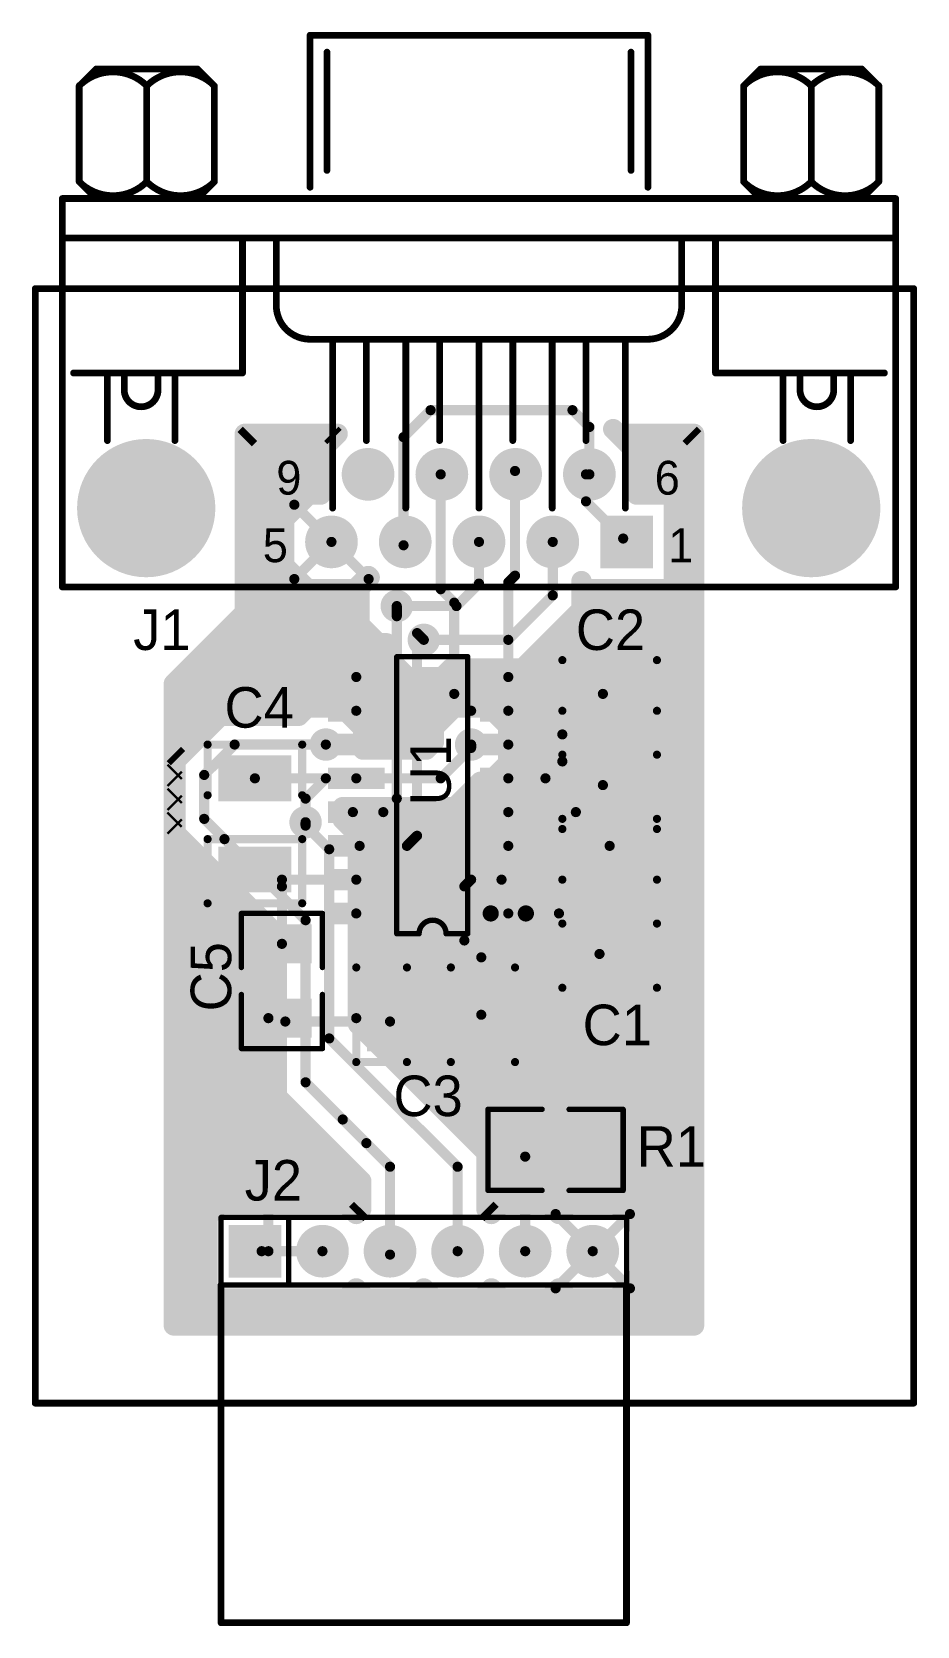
# Model space of a CAD drawing. Extents: x 2.15 to 3.46, y 0.42 to 2.78.
import ezdxf

# ---------------------------------------------------------------- set-up
doc = ezdxf.new("R2010")
doc.units = 0
doc.layers.get('0').update_dxf_attribs({"linetype": 'CONTINUOUS'})
for name, color, linetype in [('BOTTOMLAYER', 5, 'CONTINUOUS'), ('BOTTOMSOLDER', 6, 'CONTINUOUS'), ('MECHANICAL1', 6, 'CONTINUOUS'), ('MULTILAYER', 9, 'CONTINUOUS'), ('TOPLAYER', 1, 'CONTINUOUS'), ('TOPOVERLAY', 2, 'CONTINUOUS'), ('TOPPASTE', 8, 'CONTINUOUS'), ('TOPSOLDER', 216, 'CONTINUOUS')]:
    doc.layers.add(name, color=color, linetype=linetype)

msp = doc.modelspace()

# ---------------------------------------------------------------- texts
at = {"layer": 'TOPOVERLAY'}
for s, p in [('J1', (2.295, 1.865)), ('C2', (2.95, 1.865)), ('C4', (2.43, 1.75)), ('C1', (2.96, 1.28)), ('C3', (2.68, 1.175)), ('R1', (3.04, 1.1)), ('J2', (2.46, 1.05))]:
    msp.add_text(s, height=0.06, dxfattribs=at).set_placement(p)
for s, p in [('U1', (2.765, 1.635)), ('C5', (2.44, 1.33))]:
    msp.add_text(s, height=0.06, rotation=90, dxfattribs=at).set_placement(p)

# ---------------------------------------------------------------- blocks, each defined once
blk = doc.blocks.new('16SOIC150_1')
at = {"layer": 'TOPLAYER', "const_width": 0.024}
blk.add_lwpolyline([(0.026, 0), (-0.026, 0)], dxfattribs=at)
at = {"layer": 'TOPLAYER', "const_width": 0.012}
for points in [[(-0.032, 0, 1), (-0.02, 0, 1)], [(0.02, 0, 1), (0.032, 0, 1)]]:
    blk.add_lwpolyline(points, format="xyb", close=True, dxfattribs=at)
at = {"layer": 'TOPLAYER'}
for points in [[(0.187, -0.012), (0.263, -0.012), (0.187, 0.012), (0.263, 0.012)], [(-0.038, -0.062), (0.038, -0.062), (-0.038, -0.038), (0.038, -0.038)], [(0.187, -0.062), (0.263, -0.062), (0.187, -0.038), (0.263, -0.038)], [(-0.038, -0.112), (0.038, -0.112), (-0.038, -0.088), (0.038, -0.088)], [(0.187, -0.112), (0.263, -0.112), (0.187, -0.088), (0.263, -0.088)], [(-0.038, -0.162), (0.038, -0.162), (-0.038, -0.138), (0.038, -0.138)], [(0.187, -0.162), (0.263, -0.162), (0.187, -0.138), (0.263, -0.138)], [(-0.038, -0.212), (0.038, -0.212), (-0.038, -0.188), (0.038, -0.188)], [(0.187, -0.212), (0.263, -0.212), (0.187, -0.188), (0.263, -0.188)], [(-0.038, -0.262), (0.038, -0.262), (-0.038, -0.238), (0.038, -0.238)], [(0.187, -0.262), (0.263, -0.262), (0.187, -0.238), (0.263, -0.238)], [(-0.038, -0.312), (0.038, -0.312), (-0.038, -0.288), (0.038, -0.288)], [(0.187, -0.312), (0.263, -0.312), (0.187, -0.288), (0.263, -0.288)], [(-0.038, -0.362), (0.038, -0.362), (-0.038, -0.338), (0.038, -0.338)], [(0.187, -0.362), (0.263, -0.362), (0.187, -0.338), (0.263, -0.338)]]:
    blk.add_solid(points, dxfattribs=at)
at = {"layer": 'TOPOVERLAY', "const_width": 0.008}
for points in [[(0.06, 0.03), (0.06, -0.38)], [(0.092, 0.03), (0.06, 0.03)], [(0.165, 0.03), (0.132, 0.03)], [(0.165, 0.03), (0.165, -0.38)], [(0.165, -0.38), (0.06, -0.38)]]:
    blk.add_lwpolyline(points, dxfattribs=at)
at = {"layer": 'TOPOVERLAY', "const_width": 0.004}
for points in [[(0.058, 0.03, 1), (0.062, 0.03, 1)], [(0.058, 0.03, 1), (0.062, 0.03, 1)], [(0.09, 0.03, 1), (0.094, 0.03, 1)], [(0.09, 0.03, 1), (0.094, 0.03, 1)], [(0.13, 0.03, 1), (0.134, 0.03, 1)], [(0.13, 0.03, 1), (0.134, 0.03, 1)], [(0.163, 0.03, 1), (0.167, 0.03, 1)], [(0.163, 0.03, 1), (0.167, 0.03, 1)], [(0.058, -0.38, 1), (0.062, -0.38, 1)], [(0.058, -0.38, 1), (0.062, -0.38, 1)], [(0.163, -0.38, 1), (0.167, -0.38, 1)], [(0.163, -0.38, 1), (0.167, -0.38, 1)]]:
    blk.add_lwpolyline(points, format="xyb", close=True, dxfattribs=at)
at = {"layer": 'TOPOVERLAY', "const_width": 0.008}
blk.add_lwpolyline([(0.132, 0.03, -1), (0.092, 0.03)], format="xyb", dxfattribs=at)
at = {"layer": 'TOPPASTE', "const_width": 0.024}
blk.add_lwpolyline([(0.026, 0), (-0.026, 0)], dxfattribs=at)
at = {"layer": 'TOPPASTE', "const_width": 0.012}
for points in [[(-0.032, 0, 1), (-0.02, 0, 1)], [(0.02, 0, 1), (0.032, 0, 1)]]:
    blk.add_lwpolyline(points, format="xyb", close=True, dxfattribs=at)
at = {"layer": 'TOPPASTE'}
for points in [[(0.187, -0.012), (0.263, -0.012), (0.187, 0.012), (0.263, 0.012)], [(-0.038, -0.062), (0.038, -0.062), (-0.038, -0.038), (0.038, -0.038)], [(0.187, -0.062), (0.263, -0.062), (0.187, -0.038), (0.263, -0.038)], [(-0.038, -0.112), (0.038, -0.112), (-0.038, -0.088), (0.038, -0.088)], [(0.187, -0.112), (0.263, -0.112), (0.187, -0.088), (0.263, -0.088)], [(-0.038, -0.162), (0.038, -0.162), (-0.038, -0.138), (0.038, -0.138)], [(0.187, -0.162), (0.263, -0.162), (0.187, -0.138), (0.263, -0.138)], [(-0.038, -0.212), (0.038, -0.212), (-0.038, -0.188), (0.038, -0.188)], [(0.187, -0.212), (0.263, -0.212), (0.187, -0.188), (0.263, -0.188)], [(-0.038, -0.262), (0.038, -0.262), (-0.038, -0.238), (0.038, -0.238)], [(0.187, -0.262), (0.263, -0.262), (0.187, -0.238), (0.263, -0.238)], [(-0.038, -0.312), (0.038, -0.312), (-0.038, -0.288), (0.038, -0.288)], [(0.187, -0.312), (0.263, -0.312), (0.187, -0.288), (0.263, -0.288)], [(-0.038, -0.362), (0.038, -0.362), (-0.038, -0.338), (0.038, -0.338)], [(0.187, -0.362), (0.263, -0.362), (0.187, -0.338), (0.263, -0.338)]]:
    blk.add_solid(points, dxfattribs=at)
at = {"layer": 'TOPSOLDER', "const_width": 0.032}
blk.add_lwpolyline([(0.026, 0), (-0.026, 0)], dxfattribs=at)
at = {"layer": 'TOPSOLDER', "const_width": 0.016}
for points in [[(-0.034, 0, 1), (-0.018, 0, 1)], [(0.018, 0, 1), (0.034, 0, 1)]]:
    blk.add_lwpolyline(points, format="xyb", close=True, dxfattribs=at)
at = {"layer": 'TOPSOLDER'}
for points in [[(0.183, -0.016), (0.267, -0.016), (0.183, 0.016), (0.267, 0.016)], [(-0.042, -0.066), (0.042, -0.066), (-0.042, -0.034), (0.042, -0.034)], [(0.183, -0.066), (0.267, -0.066), (0.183, -0.034), (0.267, -0.034)], [(-0.042, -0.116), (0.042, -0.116), (-0.042, -0.084), (0.042, -0.084)], [(0.183, -0.116), (0.267, -0.116), (0.183, -0.084), (0.267, -0.084)], [(-0.042, -0.166), (0.042, -0.166), (-0.042, -0.134), (0.042, -0.134)], [(0.183, -0.166), (0.267, -0.166), (0.183, -0.134), (0.267, -0.134)], [(-0.042, -0.216), (0.042, -0.216), (-0.042, -0.184), (0.042, -0.184)], [(0.183, -0.216), (0.267, -0.216), (0.183, -0.184), (0.267, -0.184)], [(-0.042, -0.266), (0.042, -0.266), (-0.042, -0.234), (0.042, -0.234)], [(0.183, -0.266), (0.267, -0.266), (0.183, -0.234), (0.267, -0.234)], [(-0.042, -0.316), (0.042, -0.316), (-0.042, -0.284), (0.042, -0.284)], [(0.183, -0.316), (0.267, -0.316), (0.183, -0.284), (0.267, -0.284)], [(-0.042, -0.366), (0.042, -0.366), (-0.042, -0.334), (0.042, -0.334)], [(0.183, -0.366), (0.267, -0.366), (0.183, -0.334), (0.267, -0.334)]]:
    blk.add_solid(points, dxfattribs=at)
blk = doc.blocks.new('1206_2')
at = {"layer": 'TOPLAYER'}
for points in [[(-0.025, -0.04), (0.025, -0.04), (-0.025, 0.04), (0.025, 0.04)], [(0.085, -0.04), (0.135, -0.04), (0.085, 0.04), (0.135, 0.04)]]:
    blk.add_solid(points, dxfattribs=at)
at = {"layer": 'TOPOVERLAY', "const_width": 0.008}
for points in [[(0.035, 0.06), (-0.045, 0.06)], [(-0.045, 0.06), (-0.045, -0.06)], [(0.155, 0.06), (0.075, 0.06)], [(0.155, 0.06), (0.155, -0.06)], [(0.035, -0.06), (-0.045, -0.06)], [(0.155, -0.06), (0.075, -0.06)]]:
    blk.add_lwpolyline(points, dxfattribs=at)
at = {"layer": 'TOPOVERLAY', "const_width": 0.004}
for points in [[(-0.047, 0.06, 1), (-0.043, 0.06, 1)], [(-0.047, 0.06, 1), (-0.043, 0.06, 1)], [(0.033, 0.06, 1), (0.037, 0.06, 1)], [(0.073, 0.06, 1), (0.077, 0.06, 1)], [(0.153, 0.06, 1), (0.157, 0.06, 1)], [(0.153, 0.06, 1), (0.157, 0.06, 1)], [(-0.047, -0.06, 1), (-0.043, -0.06, 1)], [(-0.047, -0.06, 1), (-0.043, -0.06, 1)], [(0.033, -0.06, 1), (0.037, -0.06, 1)], [(0.073, -0.06, 1), (0.077, -0.06, 1)], [(0.153, -0.06, 1), (0.157, -0.06, 1)], [(0.153, -0.06, 1), (0.157, -0.06, 1)]]:
    blk.add_lwpolyline(points, format="xyb", close=True, dxfattribs=at)
at = {"layer": 'TOPPASTE'}
for points in [[(-0.025, -0.04), (0.025, -0.04), (-0.025, 0.04), (0.025, 0.04)], [(0.085, -0.04), (0.135, -0.04), (0.085, 0.04), (0.135, 0.04)]]:
    blk.add_solid(points, dxfattribs=at)
at = {"layer": 'TOPSOLDER'}
for points in [[(-0.029, -0.044), (0.029, -0.044), (-0.029, 0.044), (0.029, 0.044)], [(0.081, -0.044), (0.139, -0.044), (0.081, 0.044), (0.139, 0.044)]]:
    blk.add_solid(points, dxfattribs=at)
blk = doc.blocks.new('WF06R_3')
at = {"layer": 'BOTTOMSOLDER', "const_width": 0.039}
for points in [[(0.0805, 0, 1), (0.1195, 0, 1)], [(0.1805, 0, 1), (0.2195, 0, 1)], [(0.2805, 0, 1), (0.3195, 0, 1)], [(0.3805, 0, 1), (0.4195, 0, 1)], [(0.4805, 0, 1), (0.5195, 0, 1)]]:
    blk.add_lwpolyline(points, format="xyb", close=True, dxfattribs=at)
at = {"layer": 'BOTTOMSOLDER'}
blk.add_solid([(-0.039, -0.039), (0.039, -0.039), (-0.039, 0.039), (0.039, 0.039)], dxfattribs=at)
at = {"layer": 'MULTILAYER', "const_width": 0.035}
for points in [[(0.0825, 0, 1), (0.1175, 0, 1)], [(0.1825, 0, 1), (0.2175, 0, 1)], [(0.2825, 0, 1), (0.3175, 0, 1)], [(0.3825, 0, 1), (0.4175, 0, 1)], [(0.4825, 0, 1), (0.5175, 0, 1)]]:
    blk.add_lwpolyline(points, format="xyb", close=True, dxfattribs=at)
at = {"layer": 'MULTILAYER'}
blk.add_solid([(-0.035, -0.035), (0.035, -0.035), (-0.035, 0.035), (0.035, 0.035)], dxfattribs=at)
at = {"layer": 'TOPOVERLAY'}
for points, const_width in [([(-0.05, 0.05), (0.55, 0.05)], 0.008), ([(-0.05, -0.05), (-0.05, 0.05)], 0.008), ([(0.05, -0.05), (0.05, 0.05)], 0.008), ([(0.55, -0.05), (0.55, 0.05)], 0.008), ([(-0.05, -0.55), (-0.05, -0.05)], 0.01), ([(-0.05, -0.05), (0.55, -0.05)], 0.008), ([(0.55, -0.55), (0.55, -0.05)], 0.01), ([(-0.05, -0.55), (0.55, -0.55)], 0.01)]:
    blk.add_lwpolyline(points, dxfattribs=dict(at, const_width=const_width))
for points, const_width in [([(-0.052, 0.05, 1), (-0.048, 0.05, 1)], 0.004), ([(-0.052, 0.05, 1), (-0.048, 0.05, 1)], 0.004), ([(0.048, 0.05, 1), (0.052, 0.05, 1)], 0.004), ([(0.548, 0.05, 1), (0.552, 0.05, 1)], 0.004), ([(0.548, 0.05, 1), (0.552, 0.05, 1)], 0.004), ([(-0.0525, -0.05, 1), (-0.0475, -0.05, 1)], 0.005), ([(-0.052, -0.05, 1), (-0.048, -0.05, 1)], 0.004), ([(-0.052, -0.05, 1), (-0.048, -0.05, 1)], 0.004), ([(0.048, -0.05, 1), (0.052, -0.05, 1)], 0.004), ([(0.5475, -0.05, 1), (0.5525, -0.05, 1)], 0.005), ([(0.548, -0.05, 1), (0.552, -0.05, 1)], 0.004), ([(0.548, -0.05, 1), (0.552, -0.05, 1)], 0.004), ([(-0.0525, -0.55, 1), (-0.0475, -0.55, 1)], 0.005), ([(-0.0525, -0.55, 1), (-0.0475, -0.55, 1)], 0.005), ([(0.5475, -0.55, 1), (0.5525, -0.55, 1)], 0.005), ([(0.5475, -0.55, 1), (0.5525, -0.55, 1)], 0.005)]:
    blk.add_lwpolyline(points, format="xyb", close=True, dxfattribs=dict(at, const_width=const_width))
at = {"layer": 'TOPSOLDER', "const_width": 0.039}
for points in [[(0.0805, 0, 1), (0.1195, 0, 1)], [(0.1805, 0, 1), (0.2195, 0, 1)], [(0.2805, 0, 1), (0.3195, 0, 1)], [(0.3805, 0, 1), (0.4195, 0, 1)], [(0.4805, 0, 1), (0.5195, 0, 1)]]:
    blk.add_lwpolyline(points, format="xyb", close=True, dxfattribs=at)
at = {"layer": 'TOPSOLDER'}
blk.add_solid([(-0.039, -0.039), (0.039, -0.039), (-0.039, 0.039), (0.039, 0.039)], dxfattribs=at)
blk = doc.blocks.new('DB9SL_4')
at = {"layer": 'BOTTOMSOLDER'}
for points, const_width in [([(-0.762, 0.05, 1), (-0.659667, 0.05, 1)], 0.102333), ([(0.222166, 0.05, 1), (0.324499, 0.05, 1)], 0.102333), ([(-0.401999, 0.1, 1), (-0.362999, 0.1, 1)], 0.039), ([(-0.292833, 0.1, 1), (-0.253833, 0.1, 1)], 0.039), ([(-0.183667, 0.1, 1), (-0.144667, 0.1, 1)], 0.039), ([(-0.0745, 0.1, 1), (-0.0355, 0.1, 1)], 0.039), ([(-0.456166, 0, 1), (-0.417166, 0, 1)], 0.039), ([(-0.346999, 0, 1), (-0.307999, 0, 1)], 0.039), ([(-0.237833, 0, 1), (-0.198833, 0, 1)], 0.039), ([(-0.128667, 0, 1), (-0.089667, 0, 1)], 0.039)]:
    blk.add_lwpolyline(points, format="xyb", close=True, dxfattribs=dict(at, const_width=const_width))
blk.add_solid([(-0.039, -0.039), (0.039, -0.039), (-0.039, 0.039), (0.039, 0.039)], dxfattribs=at)
at = {"layer": 'MULTILAYER'}
for points, const_width in [([(-0.76, 0.05, 1), (-0.661667, 0.05, 1)], 0.098333), ([(0.224166, 0.05, 1), (0.322499, 0.05, 1)], 0.098333), ([(-0.399999, 0.1, 1), (-0.364999, 0.1, 1)], 0.035), ([(-0.290833, 0.1, 1), (-0.255833, 0.1, 1)], 0.035), ([(-0.181667, 0.1, 1), (-0.146667, 0.1, 1)], 0.035), ([(-0.0725, 0.1, 1), (-0.0375, 0.1, 1)], 0.035), ([(-0.454166, 0, 1), (-0.419166, 0, 1)], 0.035), ([(-0.344999, 0, 1), (-0.309999, 0, 1)], 0.035), ([(-0.235833, 0, 1), (-0.200833, 0, 1)], 0.035), ([(-0.126667, 0, 1), (-0.091667, 0, 1)], 0.035)]:
    blk.add_lwpolyline(points, format="xyb", close=True, dxfattribs=dict(at, const_width=const_width))
blk.add_solid([(-0.035, -0.035), (0.035, -0.035), (-0.035, 0.035), (0.035, 0.035)], dxfattribs=at)
at = {"layer": 'TOPOVERLAY', "const_width": 0.01}
for points in [[(-0.468333, 0.525), (-0.468333, 0.75)], [(-0.468333, 0.75), (0.031667, 0.75)], [(0.031667, 0.525), (0.031667, 0.75)], [(-0.443333, 0.55), (-0.443333, 0.725)], [(0.006667, 0.55), (0.006667, 0.725)], [(-0.809999, 0.675), (-0.784999, 0.7)], [(-0.784999, 0.7), (-0.634999, 0.7)], [(-0.634999, 0.7), (-0.609999, 0.675)], [(0.173333, 0.675), (0.198333, 0.7)], [(0.198333, 0.7), (0.348333, 0.7)], [(0.348333, 0.7), (0.373333, 0.675)], [(-0.809999, 0.533333), (-0.809999, 0.675)], [(-0.709999, 0.533333), (-0.709999, 0.675)], [(-0.609999, 0.533333), (-0.609999, 0.675)], [(0.173333, 0.533333), (0.173333, 0.675)], [(0.273333, 0.533333), (0.273333, 0.675)], [(0.373333, 0.533333), (0.373333, 0.675)], [(-0.809999, 0.533333), (-0.784999, 0.508333)], [(-0.634999, 0.508333), (-0.609999, 0.533333)], [(0.173333, 0.533333), (0.198333, 0.508333)], [(0.348333, 0.508333), (0.373333, 0.533333)], [(-0.834999, -0.066666), (-0.834999, 0.508333)], [(-0.834999, 0.508333), (0.398333, 0.508333)], [(0.398333, -0.066666), (0.398333, 0.508333)], [(-0.834999, 0.45), (0.398333, 0.45)], [(-0.568333, 0.25), (-0.568333, 0.45)], [(-0.518333, 0.35), (-0.518333, 0.45)], [(0.081667, 0.35), (0.081667, 0.45)], [(0.131667, 0.25), (0.131667, 0.45)], [(-0.468333, 0.3), (0.031667, 0.3)], [(-0.434999, 0.05), (-0.434999, 0.3)], [(-0.384999, 0.15), (-0.384999, 0.3)], [(-0.326666, 0.05), (-0.326666, 0.3)], [(-0.276666, 0.15), (-0.276666, 0.3)], [(-0.218333, 0.05), (-0.218333, 0.3)], [(-0.168333, 0.15), (-0.168333, 0.3)], [(-0.11, 0.05), (-0.11, 0.3)], [(-0.06, 0.158333), (-0.06, 0.3)], [(-0.001667, 0.05), (-0.001667, 0.3)], [(-0.818333, 0.25), (-0.568333, 0.25)], [(-0.768333, 0.15), (-0.768333, 0.25)], [(-0.743333, 0.225), (-0.743333, 0.25)], [(-0.693333, 0.225), (-0.693333, 0.25)], [(-0.668333, 0.15), (-0.668333, 0.25)], [(0.131667, 0.25), (0.381667, 0.25)], [(0.231667, 0.15), (0.231667, 0.25)], [(0.256667, 0.225), (0.256667, 0.25)], [(0.306667, 0.225), (0.306667, 0.25)], [(0.331667, 0.15), (0.331667, 0.25)], [(-0.06, 0.15), (-0.06, 0.158333)], [(-0.834999, -0.066666), (0.398333, -0.066666)]]:
    blk.add_lwpolyline(points, dxfattribs=at)
at = {"layer": 'TOPOVERLAY', "const_width": 0.005}
for points in [[(-0.470833, 0.75, 1), (-0.465833, 0.75, 1)], [(-0.470833, 0.75, 1), (-0.465833, 0.75, 1)], [(0.029167, 0.75, 1), (0.034167, 0.75, 1)], [(0.029167, 0.75, 1), (0.034167, 0.75, 1)], [(-0.445833, 0.725, 1), (-0.440833, 0.725, 1)], [(0.004167, 0.725, 1), (0.009167, 0.725, 1)], [(-0.787499, 0.7, 1), (-0.782499, 0.7, 1)], [(-0.787499, 0.7, 1), (-0.782499, 0.7, 1)], [(-0.637499, 0.7, 1), (-0.632499, 0.7, 1)], [(-0.637499, 0.7, 1), (-0.632499, 0.7, 1)], [(0.195833, 0.7, 1), (0.200833, 0.7, 1)], [(0.195833, 0.7, 1), (0.200833, 0.7, 1)], [(0.345833, 0.7, 1), (0.350833, 0.7, 1)], [(0.345833, 0.7, 1), (0.350833, 0.7, 1)], [(-0.812585, 0.675087, 1), (-0.807585, 0.675087, 1)], [(-0.812499, 0.675, 1), (-0.807499, 0.675, 1)], [(-0.812499, 0.675, 1), (-0.807499, 0.675, 1)], [(-0.712585, 0.675087, 1), (-0.707585, 0.675087, 1)], [(-0.712499, 0.675, 1), (-0.707499, 0.675, 1)], [(-0.712413, 0.675087, 1), (-0.707412, 0.675087, 1)], [(-0.612499, 0.675, 1), (-0.607499, 0.675, 1)], [(-0.612499, 0.675, 1), (-0.607499, 0.675, 1)], [(-0.612413, 0.675087, 1), (-0.607413, 0.675087, 1)], [(0.170746, 0.675087, 1), (0.175746, 0.675087, 1)], [(0.170833, 0.675, 1), (0.175833, 0.675, 1)], [(0.170833, 0.675, 1), (0.175833, 0.675, 1)], [(0.270747, 0.675087, 1), (0.275747, 0.675087, 1)], [(0.270833, 0.675, 1), (0.275833, 0.675, 1)], [(0.270919, 0.675087, 1), (0.275919, 0.675087, 1)], [(0.370833, 0.675, 1), (0.375833, 0.675, 1)], [(0.370833, 0.675, 1), (0.375833, 0.675, 1)], [(0.37092, 0.675087, 1), (0.37592, 0.675087, 1)], [(-0.445833, 0.55, 1), (-0.440833, 0.55, 1)], [(0.004167, 0.55, 1), (0.009167, 0.55, 1)], [(-0.812585, 0.533246, 1), (-0.807585, 0.533246, 1)], [(-0.812499, 0.533333, 1), (-0.807499, 0.533333, 1)], [(-0.812499, 0.533333, 1), (-0.807499, 0.533333, 1)], [(-0.712585, 0.533246, 1), (-0.707585, 0.533246, 1)], [(-0.712499, 0.533333, 1), (-0.707499, 0.533333, 1)], [(-0.712413, 0.533246, 1), (-0.707412, 0.533246, 1)], [(-0.612499, 0.533333, 1), (-0.607499, 0.533333, 1)], [(-0.612499, 0.533333, 1), (-0.607499, 0.533333, 1)], [(-0.612413, 0.533246, 1), (-0.607413, 0.533246, 1)], [(-0.470833, 0.525, 1), (-0.465833, 0.525, 1)], [(0.029167, 0.525, 1), (0.034167, 0.525, 1)], [(0.170746, 0.533246, 1), (0.175746, 0.533246, 1)], [(0.170833, 0.533333, 1), (0.175833, 0.533333, 1)], [(0.170833, 0.533333, 1), (0.175833, 0.533333, 1)], [(0.270747, 0.533246, 1), (0.275747, 0.533246, 1)], [(0.270833, 0.533333, 1), (0.275833, 0.533333, 1)], [(0.270919, 0.533246, 1), (0.275919, 0.533246, 1)], [(0.370833, 0.533333, 1), (0.375833, 0.533333, 1)], [(0.370833, 0.533333, 1), (0.375833, 0.533333, 1)], [(0.37092, 0.533246, 1), (0.37592, 0.533246, 1)], [(-0.837499, 0.508333, 1), (-0.832499, 0.508333, 1)], [(-0.837499, 0.508333, 1), (-0.832499, 0.508333, 1)], [(-0.787499, 0.508333, 1), (-0.782499, 0.508333, 1)], [(-0.637499, 0.508333, 1), (-0.632499, 0.508333, 1)], [(0.195833, 0.508333, 1), (0.200833, 0.508333, 1)], [(0.345833, 0.508333, 1), (0.350833, 0.508333, 1)], [(0.395833, 0.508333, 1), (0.400833, 0.508333, 1)], [(0.395833, 0.508333, 1), (0.400833, 0.508333, 1)], [(-0.837499, 0.45, 1), (-0.832499, 0.45, 1)], [(-0.570833, 0.45, 1), (-0.565833, 0.45, 1)], [(-0.520833, 0.45, 1), (-0.515833, 0.45, 1)], [(0.079167, 0.45, 1), (0.084167, 0.45, 1)], [(0.129167, 0.45, 1), (0.134167, 0.45, 1)], [(0.395833, 0.45, 1), (0.400833, 0.45, 1)], [(-0.520833, 0.35, 1), (-0.515833, 0.35, 1)], [(-0.520833, 0.35, 1), (-0.515833, 0.35, 1)], [(0.079167, 0.35, 1), (0.084167, 0.35, 1)], [(0.079167, 0.35, 1), (0.084167, 0.35, 1)], [(-0.470833, 0.3, 1), (-0.465833, 0.3, 1)], [(-0.470833, 0.3, 1), (-0.465833, 0.3, 1)], [(-0.437499, 0.3, 1), (-0.432499, 0.3, 1)], [(-0.387499, 0.3, 1), (-0.382499, 0.3, 1)], [(-0.329166, 0.3, 1), (-0.324166, 0.3, 1)], [(-0.279166, 0.3, 1), (-0.274166, 0.3, 1)], [(-0.220833, 0.3, 1), (-0.215833, 0.3, 1)], [(-0.170833, 0.3, 1), (-0.165833, 0.3, 1)], [(-0.1125, 0.3, 1), (-0.1075, 0.3, 1)], [(-0.0625, 0.3, 1), (-0.0575, 0.3, 1)], [(-0.004167, 0.3, 1), (0.000833, 0.3, 1)], [(0.029167, 0.3, 1), (0.034167, 0.3, 1)], [(0.029167, 0.3, 1), (0.034167, 0.3, 1)], [(-0.820833, 0.25, 1), (-0.815833, 0.25, 1)], [(-0.770833, 0.25, 1), (-0.765833, 0.25, 1)], [(-0.745833, 0.25, 1), (-0.740833, 0.25, 1)], [(-0.695833, 0.25, 1), (-0.690833, 0.25, 1)], [(-0.670833, 0.25, 1), (-0.665833, 0.25, 1)], [(-0.570833, 0.25, 1), (-0.565833, 0.25, 1)], [(-0.570833, 0.25, 1), (-0.565833, 0.25, 1)], [(0.129167, 0.25, 1), (0.134167, 0.25, 1)], [(0.129167, 0.25, 1), (0.134167, 0.25, 1)], [(0.229167, 0.25, 1), (0.234167, 0.25, 1)], [(0.254167, 0.25, 1), (0.259167, 0.25, 1)], [(0.304167, 0.25, 1), (0.309167, 0.25, 1)], [(0.329167, 0.25, 1), (0.334167, 0.25, 1)], [(0.379167, 0.25, 1), (0.384167, 0.25, 1)], [(-0.745833, 0.225, 1), (-0.740833, 0.225, 1)], [(-0.745833, 0.225, 1), (-0.740833, 0.225, 1)], [(-0.695833, 0.225, 1), (-0.690833, 0.225, 1)], [(-0.695833, 0.225, 1), (-0.690833, 0.225, 1)], [(0.254167, 0.225, 1), (0.259167, 0.225, 1)], [(0.254167, 0.225, 1), (0.259167, 0.225, 1)], [(0.304167, 0.225, 1), (0.309167, 0.225, 1)], [(0.304167, 0.225, 1), (0.309167, 0.225, 1)], [(-0.770833, 0.15, 1), (-0.765833, 0.15, 1)], [(-0.670833, 0.15, 1), (-0.665833, 0.15, 1)], [(-0.387499, 0.15, 1), (-0.382499, 0.15, 1)], [(-0.279166, 0.15, 1), (-0.274166, 0.15, 1)], [(-0.170833, 0.15, 1), (-0.165833, 0.15, 1)], [(-0.0625, 0.158333, 1), (-0.0575, 0.158333, 1)], [(-0.0625, 0.158333, 1), (-0.0575, 0.158333, 1)], [(-0.0625, 0.15, 1), (-0.0575, 0.15, 1)], [(0.229167, 0.15, 1), (0.234167, 0.15, 1)], [(0.329167, 0.15, 1), (0.334167, 0.15, 1)], [(-0.437499, 0.05, 1), (-0.432499, 0.05, 1)], [(-0.329166, 0.05, 1), (-0.324166, 0.05, 1)], [(-0.220833, 0.05, 1), (-0.215833, 0.05, 1)], [(-0.1125, 0.05, 1), (-0.1075, 0.05, 1)], [(-0.004167, 0.05, 1), (0.000833, 0.05, 1)], [(-0.837499, -0.066666, 1), (-0.832499, -0.066666, 1)], [(-0.837499, -0.066666, 1), (-0.832499, -0.066666, 1)], [(0.395833, -0.066666, 1), (0.400833, -0.066666, 1)], [(0.395833, -0.066666, 1), (0.400833, -0.066666, 1)]]:
    blk.add_lwpolyline(points, format="xyb", close=True, dxfattribs=at)
at = {"layer": 'TOPOVERLAY', "const_width": 0.01}
for points in [[(-0.810086, 0.675087, -0.414214), (-0.709912, 0.675087)], [(-0.710086, 0.675087, -0.414214), (-0.609912, 0.675087)], [(0.173246, 0.675087, -0.414214), (0.273419, 0.675087)], [(0.273247, 0.675087, -0.414214), (0.37342, 0.675087)], [(-0.709912, 0.533246, -0.414214), (-0.810086, 0.533246)], [(-0.609912, 0.533246, -0.414214), (-0.710086, 0.533246)], [(0.273419, 0.533246, -0.414214), (0.173246, 0.533246)], [(0.37342, 0.533246, -0.414214), (0.273247, 0.533246)], [(-0.468333, 0.3, -0.414214), (-0.518333, 0.35)], [(0.081667, 0.35, -0.414214), (0.031667, 0.3)], [(-0.693333, 0.225, -1), (-0.743333, 0.225)], [(0.306667, 0.225, -1), (0.256667, 0.225)]]:
    blk.add_lwpolyline(points, format="xyb", dxfattribs=at)
at = {"layer": 'TOPSOLDER'}
for points, const_width in [([(-0.762, 0.05, 1), (-0.659667, 0.05, 1)], 0.102333), ([(0.222166, 0.05, 1), (0.324499, 0.05, 1)], 0.102333), ([(-0.401999, 0.1, 1), (-0.362999, 0.1, 1)], 0.039), ([(-0.292833, 0.1, 1), (-0.253833, 0.1, 1)], 0.039), ([(-0.183667, 0.1, 1), (-0.144667, 0.1, 1)], 0.039), ([(-0.0745, 0.1, 1), (-0.0355, 0.1, 1)], 0.039), ([(-0.456166, 0, 1), (-0.417166, 0, 1)], 0.039), ([(-0.346999, 0, 1), (-0.307999, 0, 1)], 0.039), ([(-0.237833, 0, 1), (-0.198833, 0, 1)], 0.039), ([(-0.128667, 0, 1), (-0.089667, 0, 1)], 0.039)]:
    blk.add_lwpolyline(points, format="xyb", close=True, dxfattribs=dict(at, const_width=const_width))
blk.add_solid([(-0.039, -0.039), (0.039, -0.039), (-0.039, 0.039), (0.039, 0.039)], dxfattribs=at)
at = {"layer": 'TOPOVERLAY'}
for s, p in [('9', (-0.518333, 0.07)), ('6', (0.041667, 0.07)), ('5', (-0.538333, -0.03)), ('1', (0.061667, -0.03))]:
    blk.add_text(s, height=0.05, dxfattribs=at).set_placement(p)
blk = doc.blocks.new('1206_5')
at = {"layer": 'TOPLAYER'}
for points in [[(-0.025, -0.04), (0.025, -0.04), (-0.025, 0.04), (0.025, 0.04)], [(0.085, -0.04), (0.135, -0.04), (0.085, 0.04), (0.135, 0.04)]]:
    blk.add_solid(points, dxfattribs=at)
at = {"layer": 'TOPOVERLAY', "const_width": 0.008}
for points in [[(-0.045, 0.06), (0.035, 0.06)], [(-0.045, 0.06), (-0.045, -0.06)], [(0.075, 0.06), (0.155, 0.06)], [(0.155, 0.06), (0.155, -0.06)], [(-0.045, -0.06), (0.035, -0.06)], [(0.075, -0.06), (0.155, -0.06)]]:
    blk.add_lwpolyline(points, dxfattribs=at)
at = {"layer": 'TOPOVERLAY', "const_width": 0.004}
for points in [[(-0.047, 0.06, 1), (-0.043, 0.06, 1)], [(-0.047, 0.06, 1), (-0.043, 0.06, 1)], [(0.033, 0.06, 1), (0.037, 0.06, 1)], [(0.073, 0.06, 1), (0.077, 0.06, 1)], [(0.153, 0.06, 1), (0.157, 0.06, 1)], [(0.153, 0.06, 1), (0.157, 0.06, 1)], [(-0.047, -0.06, 1), (-0.043, -0.06, 1)], [(-0.047, -0.06, 1), (-0.043, -0.06, 1)], [(0.033, -0.06, 1), (0.037, -0.06, 1)], [(0.073, -0.06, 1), (0.077, -0.06, 1)], [(0.153, -0.06, 1), (0.157, -0.06, 1)], [(0.153, -0.06, 1), (0.157, -0.06, 1)]]:
    blk.add_lwpolyline(points, format="xyb", close=True, dxfattribs=at)
at = {"layer": 'TOPPASTE'}
for points in [[(-0.025, -0.04), (0.025, -0.04), (-0.025, 0.04), (0.025, 0.04)], [(0.085, -0.04), (0.135, -0.04), (0.085, 0.04), (0.135, 0.04)]]:
    blk.add_solid(points, dxfattribs=at)
at = {"layer": 'TOPSOLDER'}
for points in [[(-0.029, -0.044), (0.029, -0.044), (-0.029, 0.044), (0.029, 0.044)], [(0.081, -0.044), (0.139, -0.044), (0.081, 0.044), (0.139, 0.044)]]:
    blk.add_solid(points, dxfattribs=at)
blk = doc.blocks.new('CEL1210_6')
at = {"layer": 'TOPLAYER'}
for points in [[(-0.03, -0.05), (0.03, -0.05), (-0.03, 0.05), (0.03, 0.05)], [(0.105, -0.05), (0.165, -0.05), (0.105, 0.05), (0.165, 0.05)]]:
    blk.add_solid(points, dxfattribs=at)
at = {"layer": 'TOPOVERLAY', "const_width": 0.012}
for points in [[(-0.05, -0.07), (-0.05, 0.07)], [(0.025, 0.07), (-0.05, 0.07)], [(0.185, 0.07), (0.09, 0.07)], [(0.09, -0.07), (0.09, 0.07)], [(0.185, -0.07), (0.185, 0.07)], [(0.025, -0.07), (-0.05, -0.07)], [(0.185, -0.07), (0.09, -0.07)]]:
    blk.add_lwpolyline(points, dxfattribs=at)
at = {"layer": 'TOPOVERLAY', "const_width": 0.006}
for points in [[(-0.053, 0.07, 1), (-0.047, 0.07, 1)], [(-0.053, 0.07, 1), (-0.047, 0.07, 1)], [(0.022, 0.07, 1), (0.028, 0.07, 1)], [(0.087, 0.07, 1), (0.093, 0.07, 1)], [(0.087, 0.07, 1), (0.093, 0.07, 1)], [(0.182, 0.07, 1), (0.188, 0.07, 1)], [(0.182, 0.07, 1), (0.188, 0.07, 1)], [(-0.053, -0.07, 1), (-0.047, -0.07, 1)], [(-0.053, -0.07, 1), (-0.047, -0.07, 1)], [(0.022, -0.07, 1), (0.028, -0.07, 1)], [(0.087, -0.07, 1), (0.093, -0.07, 1)], [(0.087, -0.07, 1), (0.093, -0.07, 1)], [(0.182, -0.07, 1), (0.188, -0.07, 1)], [(0.182, -0.07, 1), (0.188, -0.07, 1)]]:
    blk.add_lwpolyline(points, format="xyb", close=True, dxfattribs=at)
at = {"layer": 'TOPPASTE'}
for points in [[(-0.03, -0.05), (0.03, -0.05), (-0.03, 0.05), (0.03, 0.05)], [(0.105, -0.05), (0.165, -0.05), (0.105, 0.05), (0.165, 0.05)]]:
    blk.add_solid(points, dxfattribs=at)
at = {"layer": 'TOPSOLDER'}
for points in [[(-0.034, -0.054), (0.034, -0.054), (-0.034, 0.054), (0.034, 0.054)], [(0.101, -0.054), (0.169, -0.054), (0.101, 0.054), (0.169, 0.054)]]:
    blk.add_solid(points, dxfattribs=at)
blk = doc.blocks.new('CEL1210_7')
at = {"layer": 'TOPLAYER'}
for points in [[(-0.03, -0.05), (0.03, -0.05), (-0.03, 0.05), (0.03, 0.05)], [(0.105, -0.05), (0.165, -0.05), (0.105, 0.05), (0.165, 0.05)]]:
    blk.add_solid(points, dxfattribs=at)
at = {"layer": 'TOPOVERLAY', "const_width": 0.012}
for points in [[(-0.05, -0.07), (-0.05, 0.07)], [(-0.05, 0.07), (0.025, 0.07)], [(0.09, 0.07), (0.185, 0.07)], [(0.09, -0.07), (0.09, 0.07)], [(0.185, -0.07), (0.185, 0.07)], [(-0.05, -0.07), (0.025, -0.07)], [(0.09, -0.07), (0.185, -0.07)]]:
    blk.add_lwpolyline(points, dxfattribs=at)
at = {"layer": 'TOPOVERLAY', "const_width": 0.006}
for points in [[(-0.053, 0.07, 1), (-0.047, 0.07, 1)], [(-0.053, 0.07, 1), (-0.047, 0.07, 1)], [(0.022, 0.07, 1), (0.028, 0.07, 1)], [(0.087, 0.07, 1), (0.093, 0.07, 1)], [(0.087, 0.07, 1), (0.093, 0.07, 1)], [(0.182, 0.07, 1), (0.188, 0.07, 1)], [(0.182, 0.07, 1), (0.188, 0.07, 1)], [(-0.053, -0.07, 1), (-0.047, -0.07, 1)], [(-0.053, -0.07, 1), (-0.047, -0.07, 1)], [(0.022, -0.07, 1), (0.028, -0.07, 1)], [(0.087, -0.07, 1), (0.093, -0.07, 1)], [(0.087, -0.07, 1), (0.093, -0.07, 1)], [(0.182, -0.07, 1), (0.188, -0.07, 1)], [(0.182, -0.07, 1), (0.188, -0.07, 1)]]:
    blk.add_lwpolyline(points, format="xyb", close=True, dxfattribs=at)
at = {"layer": 'TOPPASTE'}
for points in [[(-0.03, -0.05), (0.03, -0.05), (-0.03, 0.05), (0.03, 0.05)], [(0.105, -0.05), (0.165, -0.05), (0.105, 0.05), (0.165, 0.05)]]:
    blk.add_solid(points, dxfattribs=at)
at = {"layer": 'TOPSOLDER'}
for points in [[(-0.034, -0.054), (0.034, -0.054), (-0.034, 0.054), (0.034, 0.054)], [(0.101, -0.054), (0.169, -0.054), (0.101, 0.054), (0.169, 0.054)]]:
    blk.add_solid(points, dxfattribs=at)
blk = doc.blocks.new('CEL1210_8')
at = {"layer": 'TOPLAYER'}
for points in [[(-0.03, -0.05), (0.03, -0.05), (-0.03, 0.05), (0.03, 0.05)], [(0.105, -0.05), (0.165, -0.05), (0.105, 0.05), (0.165, 0.05)]]:
    blk.add_solid(points, dxfattribs=at)
at = {"layer": 'TOPOVERLAY', "const_width": 0.012}
for points in [[(-0.05, -0.07), (-0.05, 0.07)], [(0.025, 0.07), (-0.05, 0.07)], [(0.185, 0.07), (0.09, 0.07)], [(0.09, -0.07), (0.09, 0.07)], [(0.185, -0.07), (0.185, 0.07)], [(0.025, -0.07), (-0.05, -0.07)], [(0.185, -0.07), (0.09, -0.07)]]:
    blk.add_lwpolyline(points, dxfattribs=at)
at = {"layer": 'TOPOVERLAY', "const_width": 0.006}
for points in [[(-0.053, 0.07, 1), (-0.047, 0.07, 1)], [(-0.053, 0.07, 1), (-0.047, 0.07, 1)], [(0.022, 0.07, 1), (0.028, 0.07, 1)], [(0.087, 0.07, 1), (0.093, 0.07, 1)], [(0.087, 0.07, 1), (0.093, 0.07, 1)], [(0.182, 0.07, 1), (0.188, 0.07, 1)], [(0.182, 0.07, 1), (0.188, 0.07, 1)], [(-0.053, -0.07, 1), (-0.047, -0.07, 1)], [(-0.053, -0.07, 1), (-0.047, -0.07, 1)], [(0.022, -0.07, 1), (0.028, -0.07, 1)], [(0.087, -0.07, 1), (0.093, -0.07, 1)], [(0.087, -0.07, 1), (0.093, -0.07, 1)], [(0.182, -0.07, 1), (0.188, -0.07, 1)], [(0.182, -0.07, 1), (0.188, -0.07, 1)]]:
    blk.add_lwpolyline(points, format="xyb", close=True, dxfattribs=at)
at = {"layer": 'TOPPASTE'}
for points in [[(-0.03, -0.05), (0.03, -0.05), (-0.03, 0.05), (0.03, 0.05)], [(0.105, -0.05), (0.165, -0.05), (0.105, 0.05), (0.165, 0.05)]]:
    blk.add_solid(points, dxfattribs=at)
at = {"layer": 'TOPSOLDER'}
for points in [[(-0.034, -0.054), (0.034, -0.054), (-0.034, 0.054), (0.034, 0.054)], [(0.101, -0.054), (0.169, -0.054), (0.101, 0.054), (0.169, 0.054)]]:
    blk.add_solid(points, dxfattribs=at)
blk = doc.blocks.new('CEL1210_9')
at = {"layer": 'TOPLAYER'}
for points in [[(-0.03, -0.05), (0.03, -0.05), (-0.03, 0.05), (0.03, 0.05)], [(0.105, -0.05), (0.165, -0.05), (0.105, 0.05), (0.165, 0.05)]]:
    blk.add_solid(points, dxfattribs=at)
at = {"layer": 'TOPOVERLAY', "const_width": 0.012}
for points in [[(-0.05, -0.07), (-0.05, 0.07)], [(0.025, 0.07), (-0.05, 0.07)], [(0.185, 0.07), (0.09, 0.07)], [(0.09, -0.07), (0.09, 0.07)], [(0.185, -0.07), (0.185, 0.07)], [(0.025, -0.07), (-0.05, -0.07)], [(0.185, -0.07), (0.09, -0.07)]]:
    blk.add_lwpolyline(points, dxfattribs=at)
at = {"layer": 'TOPOVERLAY', "const_width": 0.006}
for points in [[(-0.053, 0.07, 1), (-0.047, 0.07, 1)], [(-0.053, 0.07, 1), (-0.047, 0.07, 1)], [(0.022, 0.07, 1), (0.028, 0.07, 1)], [(0.087, 0.07, 1), (0.093, 0.07, 1)], [(0.087, 0.07, 1), (0.093, 0.07, 1)], [(0.182, 0.07, 1), (0.188, 0.07, 1)], [(0.182, 0.07, 1), (0.188, 0.07, 1)], [(-0.053, -0.07, 1), (-0.047, -0.07, 1)], [(-0.053, -0.07, 1), (-0.047, -0.07, 1)], [(0.022, -0.07, 1), (0.028, -0.07, 1)], [(0.087, -0.07, 1), (0.093, -0.07, 1)], [(0.087, -0.07, 1), (0.093, -0.07, 1)], [(0.182, -0.07, 1), (0.188, -0.07, 1)], [(0.182, -0.07, 1), (0.188, -0.07, 1)]]:
    blk.add_lwpolyline(points, format="xyb", close=True, dxfattribs=at)
at = {"layer": 'TOPPASTE'}
for points in [[(-0.03, -0.05), (0.03, -0.05), (-0.03, 0.05), (0.03, 0.05)], [(0.105, -0.05), (0.165, -0.05), (0.105, 0.05), (0.165, 0.05)]]:
    blk.add_solid(points, dxfattribs=at)
at = {"layer": 'TOPSOLDER'}
for points in [[(-0.034, -0.054), (0.034, -0.054), (-0.034, 0.054), (0.034, 0.054)], [(0.101, -0.054), (0.169, -0.054), (0.101, 0.054), (0.169, 0.054)]]:
    blk.add_solid(points, dxfattribs=at)

# ---------------------------------------------------------------- linework, layer by layer
at = {"layer": 'BOTTOMLAYER'}
for points, const_width in [([(2.46, 2.185), (2.597501, 2.185)], 0.03), ([(2.46, 2.07109), (2.57391, 2.185)], 0.03), ([(2.46, 2.106445), (2.538555, 2.185)], 0.03), ([(2.46, 2.141801), (2.503199, 2.185)], 0.03), ([(2.46, 2.177156), (2.467844, 2.185)], 0.03), ([(2.46, 1.92), (2.46, 2.185)], 0.03), ([(2.481904, 2.185), (2.571904, 2.095)], 0.03), ([(2.517259, 2.185), (2.572501, 2.129758)], 0.03), ([(2.552614, 2.185), (2.575058, 2.162557)], 0.03), ([(2.572501, 2.16), (2.597501, 2.185)], 0.03), ([(2.58797, 2.185), (2.592735, 2.180234)], 0.03), ([(3.005202, 2.192031), (3.04, 2.157233)], 0.03), ([(3.015, 2.185), (3.125, 2.185)], 0.03), ([(3.015, 2.185), (3.04, 2.16)], 0.03), ([(3.024264, 2.175736), (3.033529, 2.185)], 0.03), ([(3.04, 2.12076), (3.104239, 2.185)], 0.03), ([(3.04, 2.156116), (3.068884, 2.185)], 0.03), ([(3.047589, 2.185), (3.125, 2.107589)], 0.03), ([(3.082944, 2.185), (3.125, 2.142944)], 0.03), ([(3.118299, 2.185), (3.125, 2.178299)], 0.03), ([(3.125, 0.865), (3.125, 2.185)], 0.03), ([(2.46, 2.171549), (2.544941, 2.086607)], 0.03), ([(2.572501, 2.095), (2.572501, 2.16)], 0.03), ([(3.04, 2.095), (3.04, 2.16)], 0.03), ([(3.04, 2.157233), (3.125, 2.072233)], 0.03), ([(3.049595, 2.095), (3.125, 2.170405)], 0.03), ([(2.46, 2.035735), (2.572501, 2.148236)], 0.03), ([(2.46, 2.136193), (2.527264, 2.06893)], 0.03), ([(3.08495, 2.095), (3.125, 2.13505)], 0.03), ([(2.554621, 2.095), (2.572501, 2.11288)], 0.03), ([(3.04, 2.121878), (3.066878, 2.095)], 0.03), ([(2.46, 2.100838), (2.518334, 2.042504)], 0.03), ([(2.518334, 2.058713), (2.554621, 2.095)], 0.03), ([(2.518334, 2.06), (2.553334, 2.095)], 0.03), ([(2.553334, 2.095), (2.572501, 2.095)], 0.03), ([(3.04, 2.095), (3.095, 2.095)], 0.03), ([(3.095, 2.069695), (3.125, 2.099695)], 0.03), ([(3.095, 1.955), (3.095, 2.095)], 0.03), ([(2.46, 2.065483), (2.518334, 2.007149)], 0.03), ([(2.533334, 2.08), (2.588334, 2.025)], 0.015), ([(3.095, 2.066878), (3.125, 2.036878)], 0.03), ([(3.095, 2.034339), (3.125, 2.064339)], 0.03), ([(2.46, 2.000379), (2.518334, 2.058713)], 0.03), ([(2.518334, 1.99), (2.518334, 2.06)], 0.03), ([(2.46, 2.030127), (2.74, 1.750127)], 0.03), ([(2.46, 1.965024), (2.518334, 2.023358)], 0.03), ([(2.533334, 1.97), (2.588334, 2.025)], 0.015), ([(2.588334, 2.025), (2.643334, 1.97)], 0.015), ([(2.806667, 1.963333), (2.806667, 2.025)], 0.015), ([(2.915833, 1.945833), (2.915833, 2.025)], 0.015), ([(3.095, 2.031523), (3.125, 2.001523)], 0.03), ([(3.095, 1.998984), (3.125, 2.028984)], 0.03), ([(2.46, 1.994772), (2.733011, 1.721761)], 0.03), ([(3.095, 1.996168), (3.125, 1.966168)], 0.03), ([(3.095, 1.963629), (3.125, 1.993629)], 0.03), ([(2.355, 1.789314), (2.53701, 1.971324)], 0.03), ([(2.46, 1.929669), (2.519333, 1.989001)], 0.03), ([(2.518334, 1.99), (2.553334, 1.955)], 0.03), ([(2.623334, 1.955), (2.642917, 1.974584)], 0.03), ([(2.63, 1.9575), (2.645001, 1.9725)], 0.03), ([(2.355, 1.718603), (2.591397, 1.955)], 0.03), ([(2.355, 1.753958), (2.556042, 1.955)], 0.03), ([(2.46, 1.959417), (2.701917, 1.7175)], 0.03), ([(2.553334, 1.955), (2.623334, 1.955)], 0.03), ([(2.570483, 1.955), (2.67, 1.855483)], 0.03), ([(2.605838, 1.955), (2.63, 1.930838)], 0.03), ([(2.6275, 1.460773), (3.125, 1.958273)], 0.03), ([(2.63, 1.9025), (2.63, 1.9575)], 0.03), ([(2.773334, 1.93), (2.806667, 1.963333)], 0.015), ([(2.83158, 1.77092), (3.015661, 1.955)], 0.03), ([(2.849258, 1.753242), (3.051016, 1.955)], 0.03), ([(2.85, 1.718629), (3.086371, 1.955)], 0.03), ([(2.958333, 1.9625), (2.958333, 1.967083)], 0.03), ([(2.958333, 1.9625), (2.958333, 1.967083)], 0.03), ([(2.958333, 1.955), (2.958333, 1.9625)], 0.03), ([(2.958333, 1.955), (2.958333, 1.9625)], 0.03), ([(2.958333, 1.955), (3.095, 1.955)], 0.03), ([(2.958333, 1.933028), (2.980305, 1.955)], 0.03), ([(2.958333, 1.924583), (2.958333, 1.955)], 0.03), ([(2.958333, 1.924583), (2.958333, 1.955)], 0.03), ([(2.959391, 1.955), (3.125, 1.789391)], 0.03), ([(2.994746, 1.955), (3.125, 1.824746)], 0.03), ([(3.030102, 1.955), (3.125, 1.860102)], 0.03), ([(3.065457, 1.955), (3.125, 1.895457)], 0.03), ([(3.086371, 1.955), (3.095, 1.963629)], 0.03), ([(3.095, 1.960812), (3.125, 1.930812)], 0.03), ([(2.46, 1.924062), (2.604061, 1.78)], 0.03), ([(2.474608, 1.7675), (2.63, 1.922892)], 0.03), ([(2.6275, 1.425418), (3.125, 1.922918)], 0.03), ([(2.685, 1.93), (2.773334, 1.93)], 0.015), ([(2.85, 1.88), (2.915833, 1.945833)], 0.015), ([(2.937083, 1.903333), (2.958333, 1.924583)], 0.03), ([(2.937083, 1.903333), (2.958333, 1.924583)], 0.03), ([(2.956393, 1.922643), (3.125, 1.754036)], 0.03), ([(2.355, 1.815), (2.46, 1.92)], 0.03), ([(2.444353, 1.904353), (2.568706, 1.78)], 0.03), ([(2.63, 1.9025), (2.6575, 1.875)], 0.03), ([(2.8925, 1.85875), (2.937083, 1.903333)], 0.03), ([(2.938715, 1.904965), (3.125, 1.71868)], 0.03), ([(2.426675, 1.886675), (2.542925, 1.770425)], 0.03), ([(2.509963, 1.7675), (2.637481, 1.895018)], 0.03), ([(2.557818, 1.78), (2.655159, 1.877341)], 0.03), ([(2.6275, 1.390063), (3.125, 1.887563)], 0.03), ([(2.6575, 1.875), (2.67, 1.875)], 0.03), ([(2.67, 1.8525), (2.67, 1.875)], 0.03), ([(2.921038, 1.887288), (3.125, 1.683325)], 0.03), ([(2.39132, 1.85132), (2.47514, 1.7675)], 0.03), ([(2.408998, 1.868998), (2.510496, 1.7675)], 0.03), ([(2.593174, 1.78), (2.67, 1.856826)], 0.03), ([(2.6275, 1.354707), (3.125, 1.852208)], 0.03), ([(2.67, 1.855483), (2.700483, 1.825)], 0.03), ([(2.67, 1.8525), (2.6975, 1.825)], 0.03), ([(2.725, 1.88), (2.85, 1.88)], 0.015), ([(2.87125, 1.8375), (2.8925, 1.85875)], 0.03), ([(2.87125, 1.8375), (2.8925, 1.85875)], 0.03), ([(2.885682, 1.851932), (3.125, 1.612615)], 0.03), ([(2.90336, 1.86961), (3.125, 1.64797)], 0.03), ([(2.373642, 1.833643), (2.439785, 1.7675)], 0.03), ([(2.618014, 1.769486), (2.685514, 1.836985)], 0.03), ([(2.672095, 1.7175), (2.792095, 1.8375)], 0.03), ([(2.7525, 1.825), (2.765, 1.8375)], 0.03), ([(2.761847, 1.834347), (2.816193, 1.78)], 0.03), ([(2.765, 1.8375), (2.82875, 1.8375)], 0.03), ([(2.76995, 1.78), (2.82745, 1.8375)], 0.03), ([(2.794049, 1.8375), (3.125, 1.506549)], 0.03), ([(2.805305, 1.78), (2.862805, 1.8375)], 0.03), ([(2.82875, 1.8375), (2.87125, 1.8375)], 0.03), ([(2.82875, 1.8375), (2.87125, 1.8375)], 0.03), ([(2.829404, 1.8375), (3.125, 1.541904)], 0.03), ([(2.864759, 1.8375), (3.125, 1.577259)], 0.03), ([(2.355, 0.865), (2.355, 1.815)], 0.03), ([(2.355965, 1.815965), (2.41409, 1.75784)], 0.03), ([(2.6275, 1.319352), (3.125, 1.816852)], 0.03), ([(2.635, 1.751116), (2.708884, 1.825)], 0.03), ([(2.63674, 1.7175), (2.744239, 1.825)], 0.03), ([(2.6975, 1.825), (2.7525, 1.825)], 0.03), ([(2.700483, 1.825), (2.756491, 1.768991)], 0.03), ([(2.735838, 1.825), (2.780838, 1.78)], 0.03), ([(2.355, 1.781574), (2.396412, 1.740162)], 0.03), ([(2.54, 1.7675), (2.5525, 1.78)], 0.03), ([(2.5525, 1.78), (2.6075, 1.78)], 0.03), ([(2.604061, 1.78), (2.635, 1.749062)], 0.03), ([(2.6075, 1.78), (2.635, 1.7525)], 0.03), ([(2.641126, 1.297623), (3.125, 1.781497)], 0.03), ([(2.74, 1.75005), (2.76995, 1.78)], 0.03), ([(2.74, 1.7525), (2.7675, 1.78)], 0.03), ([(2.7675, 1.78), (2.8225, 1.78)], 0.03), ([(2.8225, 1.78), (2.85, 1.7525)], 0.03), ([(2.4025, 1.74625), (2.42375, 1.7675)], 0.03), ([(2.4025, 1.74625), (2.42375, 1.7675)], 0.03), ([(2.42375, 1.7675), (2.46625, 1.7675)], 0.03), ([(2.42375, 1.7675), (2.46625, 1.7675)], 0.03), ([(2.46625, 1.7675), (2.54, 1.7675)], 0.03), ([(2.355, 1.746219), (2.378735, 1.722485)], 0.03), ([(2.37875, 1.7225), (2.4025, 1.74625)], 0.03), ([(2.635, 1.7175), (2.635, 1.7525)], 0.03), ([(2.635, 1.749062), (2.666561, 1.7175)], 0.03), ([(2.658804, 1.279946), (3.125, 1.746142)], 0.03), ([(2.70745, 1.7175), (2.74, 1.75005)], 0.03), ([(2.74, 1.72875), (2.74, 1.7525)], 0.03), ([(2.85, 1.6975), (2.85, 1.7525)], 0.03), ([(2.85, 1.746193), (3.125, 1.471193)], 0.03), ([(2.355, 1.710864), (2.361057, 1.704807)], 0.03), ([(2.3575, 1.70125), (2.37875, 1.7225)], 0.03), ([(2.3575, 1.70125), (2.37875, 1.7225)], 0.03), ([(2.4, 1.68), (2.445, 1.725)], 0.015), ([(2.445, 1.725), (2.58, 1.725)], 0.015), ([(2.635, 1.7175), (2.72875, 1.7175)], 0.03), ([(2.676482, 1.262268), (3.125, 1.710786)], 0.03), ([(2.72875, 1.7175), (2.74, 1.72875)], 0.03), ([(2.75, 1.675), (2.795, 1.72)], 0.015), ([(2.795, 1.72), (2.795, 1.725)], 0.015), ([(2.85, 1.710838), (3.125, 1.435838)], 0.03), ([(2.355, 1.683248), (2.3575, 1.685748)], 0.03), ([(2.3575, 1.65875), (2.3575, 1.70125)], 0.03), ([(2.3575, 1.65875), (2.3575, 1.70125)], 0.03), ([(2.8225, 1.67), (2.85, 1.6975)], 0.03), ([(2.838991, 1.686491), (3.125, 1.400483)], 0.03), ([(2.355, 1.675509), (2.3575, 1.673008)], 0.03), ([(2.4, 1.615), (2.4, 1.68)], 0.015), ([(2.475, 1.675), (2.75, 1.675)], 0.015), ([(2.69416, 1.24459), (3.125, 1.675431)], 0.03), ([(2.7925, 1.65375), (2.80875, 1.67)], 0.03), ([(2.80875, 1.67), (2.8225, 1.67)], 0.03), ([(2.820127, 1.67), (3.125, 1.365127)], 0.03), ([(2.355, 1.647892), (2.3575, 1.650392)], 0.03), ([(2.355, 1.640153), (2.3575, 1.637653)], 0.03), ([(2.355, 1.640152), (2.3575, 1.637652)], 0.03), ([(2.3575, 1.63625), (2.3575, 1.65875)], 0.03), ([(2.711837, 1.226913), (3.125, 1.640076)], 0.03), ([(2.711837, 1.226913), (3.125, 1.640076)], 0.03), ([(2.77125, 1.6325), (2.7925, 1.65375)], 0.03), ([(2.77125, 1.6325), (2.7925, 1.65375)], 0.03), ([(2.779083, 1.640333), (3.125, 1.294417)], 0.03), ([(2.796761, 1.658011), (3.125, 1.329772)], 0.03), ([(2.355, 1.612537), (2.3575, 1.615037)], 0.03), ([(2.3575, 1.59375), (2.3575, 1.63625)], 0.03), ([(2.3575, 1.59375), (2.3575, 1.63625)], 0.03), ([(2.605, 1.6325), (2.72875, 1.6325)], 0.03), ([(2.605, 1.61505), (2.62245, 1.6325)], 0.03), ([(2.605, 1.61375), (2.605, 1.6325)], 0.03), ([(2.61014, 1.6325), (3.125, 1.11764)], 0.03), ([(2.622028, 1.596722), (2.657805, 1.6325)], 0.03), ([(2.6275, 1.566839), (2.693161, 1.6325)], 0.03), ([(2.6275, 1.496129), (2.763871, 1.6325)], 0.03), ([(2.6275, 1.531484), (2.728516, 1.6325)], 0.03), ([(2.645496, 1.6325), (3.125, 1.152996)], 0.03), ([(2.680851, 1.6325), (3.125, 1.188351)], 0.03), ([(2.716206, 1.6325), (3.125, 1.223706)], 0.03), ([(2.72875, 1.6325), (2.77125, 1.6325)], 0.03), ([(2.72875, 1.6325), (2.77125, 1.6325)], 0.03), ([(2.751562, 1.6325), (3.125, 1.259062)], 0.03), ([(2.355, 1.604797), (2.3575, 1.602297)], 0.03), ([(2.3575, 1.59375), (2.37875, 1.5725)], 0.03), ([(2.3575, 1.59375), (2.37875, 1.5725)], 0.03), ([(2.4, 1.615), (2.43, 1.585)], 0.015), ([(2.55, 1.605), (2.55, 1.61)], 0.015), ([(2.55, 1.605), (2.585, 1.57)], 0.015), ([(2.60625, 1.6125), (2.6275, 1.59125)], 0.03), ([(2.60625, 1.6125), (2.6275, 1.59125)], 0.03), ([(2.6275, 1.54875), (2.6275, 1.59125)], 0.03), ([(2.6275, 1.54875), (2.6275, 1.59125)], 0.03), ([(2.729515, 1.209235), (3.125, 1.60472)], 0.03), ([(2.355, 1.577182), (2.364534, 1.586716)], 0.03), ([(2.355, 1.569442), (2.5075, 1.416942)], 0.03), ([(2.355, 1.541826), (2.382212, 1.569038)], 0.03), ([(2.37875, 1.5725), (2.3875, 1.56375)], 0.03), ([(2.43, 1.585), (2.55, 1.465)], 0.015), ([(2.6275, 1.579785), (3.125, 1.082285)], 0.03), ([(2.747192, 1.191558), (3.125, 1.569365)], 0.03), ([(2.355, 1.506471), (2.399889, 1.55136)], 0.03), ([(2.3875, 1.56375), (2.40875, 1.5425)], 0.03), ([(2.3875, 1.56375), (2.40875, 1.5425)], 0.03), ([(2.3875, 1.56375), (2.40875, 1.5425)], 0.03), ([(2.585, 1.29), (2.585, 1.57)], 0.015), ([(2.6275, 1.31125), (2.6275, 1.54875)], 0.03), ([(2.6275, 1.54443), (3.125, 1.04693)], 0.03), ([(2.355, 1.534086), (2.5075, 1.381587)], 0.03), ([(2.355, 1.471116), (2.417567, 1.533683)], 0.03), ([(2.40875, 1.5425), (2.5075, 1.44375)], 0.03), ([(2.76487, 1.17388), (3.125, 1.53401)], 0.03), ([(2.355, 1.43576), (2.435245, 1.516005)], 0.03), ([(2.355, 1.498731), (2.5075, 1.346231)], 0.03), ([(2.355, 1.400405), (2.452922, 1.498328)], 0.03), ([(2.6275, 1.509074), (3.125, 1.011574)], 0.03), ([(2.782548, 1.156202), (3.125, 1.498655)], 0.03), ([(2.355, 1.36505), (2.4706, 1.48065)], 0.03), ([(2.6275, 1.473719), (3.125, 0.976219)], 0.03), ([(2.355, 1.463376), (2.5075, 1.310876)], 0.03), ([(2.355, 1.329695), (2.488278, 1.462972)], 0.03), ([(2.55, 1.225), (2.55, 1.465)], 0.015), ([(2.800225, 1.138525), (3.125, 1.463299)], 0.03), ([(2.355, 1.294339), (2.505955, 1.445295)], 0.03), ([(2.355, 1.428021), (2.5075, 1.275521)], 0.03), ([(2.5075, 1.24625), (2.5075, 1.44375)], 0.03), ([(2.6275, 1.438364), (3.125, 0.940864)], 0.03), ([(2.8175, 1.120444), (3.125, 1.427944)], 0.03), ([(2.355, 1.258984), (2.5075, 1.411484)], 0.03), ([(2.6275, 1.403009), (2.985508, 1.045)], 0.03), ([(2.355, 1.392665), (2.5075, 1.240165)], 0.03), ([(2.8175, 1.085089), (3.125, 1.392589)], 0.03), ([(2.355, 1.223629), (2.5075, 1.376129)], 0.03), ([(2.355, 1.35731), (2.5075, 1.20481)], 0.03), ([(2.6275, 1.367653), (2.950153, 1.045)], 0.03), ([(2.6275, 1.367652), (2.950152, 1.045)], 0.03), ([(2.8175, 1.049733), (3.125, 1.357233)], 0.03), ([(2.355, 1.188273), (2.5075, 1.340773)], 0.03), ([(2.6275, 1.332297), (2.927399, 1.032399)], 0.03), ([(2.355, 1.321955), (2.6325, 1.044455)], 0.03), ([(2.6275, 1.31125), (2.79625, 1.1425)], 0.03), ([(2.848122, 1.045), (3.125, 1.321878)], 0.03), ([(2.355, 1.152918), (2.5075, 1.305418)], 0.03), ([(2.355, 1.286599), (2.596599, 1.045)], 0.03), ([(2.883477, 1.045), (3.125, 1.286523)], 0.03), ([(2.355, 1.117563), (2.5075, 1.270063)], 0.03), ([(2.585, 1.29), (2.775, 1.1)], 0.015), ([(2.355, 1.251244), (2.561244, 1.045)], 0.03), ([(2.5075, 1.20375), (2.5075, 1.24625)], 0.03), ([(2.5075, 1.20375), (2.5075, 1.24625)], 0.03), ([(2.914416, 1.040584), (3.125, 1.251167)], 0.03), ([(2.355, 1.082207), (2.5075, 1.234708)], 0.03), ([(2.355, 1.215889), (2.525889, 1.045)], 0.03), ([(2.55, 1.225), (2.605, 1.17)], 0.015), ([(2.954188, 1.045), (3.125, 1.215812)], 0.03), ([(2.355, 1.046852), (2.509699, 1.201551)], 0.03), ([(2.5075, 1.20375), (2.52875, 1.1825)], 0.03), ([(2.5075, 1.20375), (2.52875, 1.1825)], 0.03), ([(2.355, 1.011497), (2.527376, 1.183873)], 0.03), ([(2.355, 1.180533), (2.490534, 1.045)], 0.03), ([(2.423858, 1.045), (2.545054, 1.166196)], 0.03), ([(2.52875, 1.1825), (2.5625, 1.14875)], 0.03), ([(2.989543, 1.045), (3.125, 1.180457)], 0.03), ([(2.355, 1.145178), (2.455178, 1.045)], 0.03), ([(2.459214, 1.045), (2.562732, 1.148518)], 0.03), ([(2.5625, 1.14875), (2.58375, 1.1275)], 0.03), ([(2.5625, 1.14875), (2.58375, 1.1275)], 0.03), ([(2.605, 1.17), (2.64, 1.135)], 0.015), ([(2.79625, 1.1425), (2.8175, 1.12125)], 0.03), ([(2.79625, 1.1425), (2.8175, 1.12125)], 0.03), ([(3.017449, 1.037551), (3.125, 1.145101)], 0.03), ([(2.494569, 1.045), (2.58041, 1.13084)], 0.03), ([(2.58375, 1.1275), (2.5975, 1.11375)], 0.03), ([(2.64, 1.135), (2.675, 1.1)], 0.015), ([(2.8175, 1.07875), (2.8175, 1.12125)], 0.03), ([(2.8175, 1.07875), (2.8175, 1.12125)], 0.03), ([(2.355, 1.109823), (2.419823, 1.045)], 0.03), ([(2.529924, 1.045), (2.598087, 1.113163)], 0.03), ([(2.529924, 1.045), (2.598087, 1.113163)], 0.03), ([(2.56528, 1.045), (2.615765, 1.095485)], 0.03), ([(2.5975, 1.11375), (2.61875, 1.0925)], 0.03), ([(2.5975, 1.11375), (2.61875, 1.0925)], 0.03), ([(2.8175, 1.106942), (2.879442, 1.045)], 0.03), ([(3.035127, 1.019873), (3.125, 1.109746)], 0.03), ([(2.355, 1.074468), (2.405, 1.024468)], 0.03), ([(2.600635, 1.045), (2.6325, 1.076865)], 0.03), ([(2.61875, 1.0925), (2.6325, 1.07875)], 0.03), ([(2.6325, 1.0375), (2.6325, 1.07875)], 0.03), ([(2.675, 0.97), (2.675, 1.1)], 0.015), ([(2.775, 0.975), (2.775, 1.1)], 0.015), ([(2.8175, 1.0375), (2.8175, 1.07875)], 0.03), ([(2.8175, 1.071586), (2.844086, 1.045)], 0.03), ([(3.045, 0.994391), (3.125, 1.074391)], 0.03), ([(2.355, 1.039112), (2.405, 0.989112)], 0.03), ([(2.355, 0.976142), (2.405, 1.026142)], 0.03), ([(2.405, 1.045), (2.54, 1.045)], 0.03), ([(2.405, 1.026142), (2.423858, 1.045)], 0.03), ([(2.405, 0.905), (2.405, 1.045)], 0.03), ([(2.54, 1.045), (2.545, 1.045)], 0.03), ([(2.54, 1.045), (2.545, 1.045)], 0.03), ([(2.545, 1.045), (2.61, 1.045)], 0.03), ([(2.61, 1.045), (2.625, 1.03)], 0.03), ([(2.622995, 1.032005), (2.6325, 1.04151)], 0.03), ([(2.625, 1.03), (2.6325, 1.0375)], 0.03), ([(2.8175, 1.0375), (2.825, 1.03)], 0.03), ([(2.825, 1.03), (2.84, 1.045)], 0.03), ([(2.84, 1.045), (2.91, 1.045)], 0.03), ([(2.91, 1.045), (2.925, 1.03)], 0.03), ([(2.925, 1.03), (2.94, 1.045)], 0.03), ([(2.94, 1.045), (3.01, 1.045)], 0.03), ([(3.01, 1.045), (3.045, 1.01)], 0.03), ([(3.045, 0.959036), (3.125, 1.039036)], 0.03), ([(2.355, 1.003757), (2.405, 0.953757)], 0.03), ([(2.92, 1.03), (2.975, 0.975)], 0.015), ([(2.975, 0.975), (3.03, 1.03)], 0.015), ([(2.98632, 0.865), (3.125, 1.00368)], 0.03), ([(3.045, 0.94), (3.045, 1.01)], 0.03), ([(2.355, 0.940786), (2.405, 0.990786)], 0.03), ([(3.045, 0.985509), (3.125, 0.905509)], 0.03), ([(2.355, 0.968402), (2.405, 0.918402)], 0.03), ([(2.355, 0.905431), (2.405, 0.955431)], 0.03), ([(2.485, 0.975), (2.575, 0.975)], 0.015), ([(2.92, 0.92), (2.975, 0.975)], 0.015), ([(2.975, 0.975), (3.03, 0.92)], 0.015), ([(3.021675, 0.865), (3.125, 0.968325)], 0.03), ([(2.355, 0.933046), (2.423046, 0.865)], 0.03), ([(3.01, 0.905), (3.045, 0.94)], 0.03), ([(3.045, 0.950153), (3.125, 0.870153)], 0.03), ([(3.045, 0.950152), (3.125, 0.870152)], 0.03), ([(3.05703, 0.865), (3.125, 0.93297)], 0.03), ([(2.355, 0.870076), (2.405, 0.920076)], 0.03), ([(2.355, 0.870076), (2.405, 0.920076)], 0.03), ([(2.405, 0.918402), (2.418402, 0.905)], 0.03), ([(2.597411, 0.865), (2.638706, 0.906294)], 0.03), ([(2.61, 0.905), (2.625, 0.92)], 0.03), ([(2.620267, 0.915267), (2.670533, 0.865)], 0.03), ([(2.625, 0.92), (2.64, 0.905)], 0.03), ([(2.71, 0.905), (2.725, 0.92)], 0.03), ([(2.7233, 0.9183), (2.776599, 0.865)], 0.03), ([(2.725, 0.92), (2.74, 0.905)], 0.03), ([(2.774188, 0.865), (2.827094, 0.917906)], 0.03), ([(2.81, 0.905), (2.825, 0.92)], 0.03), ([(2.825, 0.92), (2.84, 0.905)], 0.03), ([(2.880254, 0.865), (2.930127, 0.914873)], 0.03), ([(2.91, 0.905), (2.925, 0.92)], 0.03), ([(2.911688, 0.906688), (2.953376, 0.865)], 0.03), ([(2.925, 0.92), (2.94, 0.905)], 0.03), ([(3.014721, 0.909721), (3.059442, 0.865)], 0.03), ([(3.032399, 0.927399), (3.094797, 0.865)], 0.03), ([(2.355, 0.897691), (2.387691, 0.865)], 0.03), ([(2.38528, 0.865), (2.42528, 0.905)], 0.03), ([(2.405, 0.905), (2.54, 0.905)], 0.03), ([(2.418402, 0.905), (2.458402, 0.865)], 0.03), ([(2.420635, 0.865), (2.460635, 0.905)], 0.03), ([(2.453757, 0.905), (2.493757, 0.865)], 0.03), ([(2.45599, 0.865), (2.49599, 0.905)], 0.03), ([(2.489112, 0.905), (2.529112, 0.865)], 0.03), ([(2.491345, 0.865), (2.531346, 0.905)], 0.03), ([(2.524468, 0.905), (2.564468, 0.865)], 0.03), ([(2.526701, 0.865), (2.566701, 0.905)], 0.03), ([(2.54, 0.905), (2.545, 0.905)], 0.03), ([(2.54, 0.905), (2.545, 0.905)], 0.03), ([(2.545, 0.905), (2.61, 0.905)], 0.03), ([(2.559823, 0.905), (2.599823, 0.865)], 0.03), ([(2.562056, 0.865), (2.602056, 0.905)], 0.03), ([(2.595178, 0.905), (2.635178, 0.865)], 0.03), ([(2.632767, 0.865), (2.672767, 0.905)], 0.03), ([(2.64, 0.905), (2.71, 0.905)], 0.03), ([(2.665889, 0.905), (2.705889, 0.865)], 0.03), ([(2.668122, 0.865), (2.708122, 0.905)], 0.03), ([(2.701244, 0.905), (2.741244, 0.865)], 0.03), ([(2.703477, 0.865), (2.743477, 0.905)], 0.03), ([(2.738833, 0.865), (2.778833, 0.905)], 0.03), ([(2.74, 0.905), (2.81, 0.905)], 0.03), ([(2.771955, 0.905), (2.811955, 0.865)], 0.03), ([(2.80731, 0.905), (2.84731, 0.865)], 0.03), ([(2.809543, 0.865), (2.849543, 0.905)], 0.03), ([(2.84, 0.905), (2.91, 0.905)], 0.03), ([(2.842665, 0.905), (2.882665, 0.865)], 0.03), ([(2.844899, 0.865), (2.884898, 0.905)], 0.03), ([(2.878021, 0.905), (2.918021, 0.865)], 0.03), ([(2.915609, 0.865), (2.955609, 0.905)], 0.03), ([(2.94, 0.905), (3.01, 0.905)], 0.03), ([(2.948731, 0.905), (2.988731, 0.865)], 0.03), ([(2.950964, 0.865), (2.990964, 0.905)], 0.03), ([(2.984087, 0.905), (3.024087, 0.865)], 0.03), ([(3.092386, 0.865), (3.125, 0.897614)], 0.03), ([(2.355, 0.865), (3.125, 0.865)], 0.03)]:
    msp.add_lwpolyline(points, dxfattribs=dict(at, const_width=const_width))
for points, const_width in [([(2.4525, 2.185, 1), (2.4675, 2.185, 1)], 0.015), ([(2.4525, 2.185, 1), (2.4675, 2.185, 1)], 0.015), ([(2.460344, 2.185, 1), (2.475344, 2.185, 1)], 0.015), ([(2.474404, 2.185, 1), (2.489404, 2.185, 1)], 0.015), ([(2.495699, 2.185, 1), (2.510699, 2.185, 1)], 0.015), ([(2.509759, 2.185, 1), (2.524759, 2.185, 1)], 0.015), ([(2.531055, 2.185, 1), (2.546055, 2.185, 1)], 0.015), ([(2.545114, 2.185, 1), (2.560115, 2.185, 1)], 0.015), ([(2.56641, 2.185, 1), (2.58141, 2.185, 1)], 0.015), ([(2.58047, 2.185, 1), (2.59547, 2.185, 1)], 0.015), ([(2.585235, 2.180234, 1), (2.600235, 2.180234, 1)], 0.015), ([(2.590001, 2.185, 1), (2.605001, 2.185, 1)], 0.015), ([(2.590001, 2.185, 1), (2.605001, 2.185, 1)], 0.015), ([(2.997702, 2.192031, 1), (3.012702, 2.192031, 1)], 0.015), ([(3.0075, 2.185, 1), (3.0225, 2.185, 1)], 0.015), ([(3.0075, 2.185, 1), (3.0225, 2.185, 1)], 0.015), ([(3.026029, 2.185, 1), (3.041029, 2.185, 1)], 0.015), ([(3.040089, 2.185, 1), (3.055089, 2.185, 1)], 0.015), ([(3.061384, 2.185, 1), (3.076384, 2.185, 1)], 0.015), ([(3.075444, 2.185, 1), (3.090444, 2.185, 1)], 0.015), ([(3.096739, 2.185, 1), (3.11174, 2.185, 1)], 0.015), ([(3.110799, 2.185, 1), (3.125799, 2.185, 1)], 0.015), ([(3.1175, 2.185, 1), (3.1325, 2.185, 1)], 0.015), ([(3.1175, 2.185, 1), (3.1325, 2.185, 1)], 0.015), ([(2.4525, 2.177156, 1), (2.4675, 2.177156, 1)], 0.015), ([(2.4525, 2.171549, 1), (2.4675, 2.171549, 1)], 0.015), ([(2.565001, 2.16, 1), (2.580001, 2.16, 1)], 0.015), ([(2.565001, 2.16, 1), (2.580001, 2.16, 1)], 0.015), ([(2.567558, 2.162557, 1), (2.582558, 2.162557, 1)], 0.015), ([(3.016764, 2.175736, 1), (3.031764, 2.175736, 1)], 0.015), ([(3.0325, 2.16, 1), (3.0475, 2.16, 1)], 0.015), ([(3.0325, 2.16, 1), (3.0475, 2.16, 1)], 0.015), ([(3.0325, 2.157233, 1), (3.0475, 2.157233, 1)], 0.015), ([(3.0325, 2.157233, 1), (3.0475, 2.157233, 1)], 0.015), ([(3.1175, 2.178299, 1), (3.1325, 2.178299, 1)], 0.015), ([(3.1175, 2.170405, 1), (3.1325, 2.170405, 1)], 0.015), ([(2.4525, 2.141801, 1), (2.4675, 2.141801, 1)], 0.015), ([(2.4525, 2.136193, 1), (2.4675, 2.136193, 1)], 0.015), ([(2.565001, 2.148236, 1), (2.580001, 2.148236, 1)], 0.015), ([(3.0325, 2.156116, 1), (3.0475, 2.156116, 1)], 0.015), ([(3.1175, 2.142944, 1), (3.1325, 2.142944, 1)], 0.015), ([(3.1175, 2.13505, 1), (3.1325, 2.13505, 1)], 0.015), ([(2.565001, 2.129758, 1), (2.580001, 2.129758, 1)], 0.015), ([(2.565001, 2.11288, 1), (2.580001, 2.11288, 1)], 0.015), ([(3.0325, 2.121878, 1), (3.0475, 2.121878, 1)], 0.015), ([(3.0325, 2.12076, 1), (3.0475, 2.12076, 1)], 0.015), ([(2.4525, 2.106445, 1), (2.4675, 2.106445, 1)], 0.015), ([(2.4525, 2.100838, 1), (2.4675, 2.100838, 1)], 0.015), ([(2.537441, 2.086607, 1), (2.552441, 2.086607, 1)], 0.015), ([(2.545834, 2.095, 1), (2.560834, 2.095, 1)], 0.015), ([(2.545834, 2.095, 1), (2.560834, 2.095, 1)], 0.015), ([(2.547121, 2.095, 1), (2.562121, 2.095, 1)], 0.015), ([(2.547121, 2.095, 1), (2.562121, 2.095, 1)], 0.015), ([(2.564404, 2.095, 1), (2.579404, 2.095, 1)], 0.015), ([(2.565001, 2.095, 1), (2.580001, 2.095, 1)], 0.015), ([(2.565001, 2.095, 1), (2.580001, 2.095, 1)], 0.015), ([(3.0325, 2.095, 1), (3.0475, 2.095, 1)], 0.015), ([(3.0325, 2.095, 1), (3.0475, 2.095, 1)], 0.015), ([(3.042095, 2.095, 1), (3.057095, 2.095, 1)], 0.015), ([(3.059378, 2.095, 1), (3.074378, 2.095, 1)], 0.015), ([(3.07745, 2.095, 1), (3.09245, 2.095, 1)], 0.015), ([(3.0875, 2.095, 1), (3.1025, 2.095, 1)], 0.015), ([(3.0875, 2.095, 1), (3.1025, 2.095, 1)], 0.015), ([(3.1175, 2.107589, 1), (3.1325, 2.107589, 1)], 0.015), ([(3.1175, 2.099695, 1), (3.1325, 2.099695, 1)], 0.015), ([(2.4525, 2.07109, 1), (2.4675, 2.07109, 1)], 0.015), ([(2.4525, 2.065483, 1), (2.4675, 2.065483, 1)], 0.015), ([(2.519764, 2.06893, 1), (2.534764, 2.06893, 1)], 0.015), ([(2.529584, 2.08, 1), (2.537084, 2.08, 1)], 0.0075), ([(3.0875, 2.069695, 1), (3.1025, 2.069695, 1)], 0.015), ([(3.0875, 2.066878, 1), (3.1025, 2.066878, 1)], 0.015), ([(3.1175, 2.072233, 1), (3.1325, 2.072233, 1)], 0.015), ([(3.1175, 2.064339, 1), (3.1325, 2.064339, 1)], 0.015), ([(2.510834, 2.06, 1), (2.525834, 2.06, 1)], 0.015), ([(2.510834, 2.06, 1), (2.525834, 2.06, 1)], 0.015), ([(2.510834, 2.058713, 1), (2.525834, 2.058713, 1)], 0.015), ([(2.510834, 2.058713, 1), (2.525834, 2.058713, 1)], 0.015), ([(2.510834, 2.042504, 1), (2.525834, 2.042504, 1)], 0.015), ([(2.4525, 2.035735, 1), (2.4675, 2.035735, 1)], 0.015), ([(2.4525, 2.030127, 1), (2.4675, 2.030127, 1)], 0.015), ([(2.510834, 2.023358, 1), (2.525834, 2.023358, 1)], 0.015), ([(2.584584, 2.025, 1), (2.592084, 2.025, 1)], 0.0075), ([(2.584584, 2.025, 1), (2.592084, 2.025, 1)], 0.0075), ([(2.584584, 2.025, 1), (2.592084, 2.025, 1)], 0.0075), ([(2.802917, 2.025, 1), (2.810417, 2.025, 1)], 0.0075), ([(2.912083, 2.025, 1), (2.919583, 2.025, 1)], 0.0075), ([(3.0875, 2.034339, 1), (3.1025, 2.034339, 1)], 0.015), ([(3.0875, 2.031523, 1), (3.1025, 2.031523, 1)], 0.015), ([(3.1175, 2.036878, 1), (3.1325, 2.036878, 1)], 0.015), ([(3.1175, 2.028984, 1), (3.1325, 2.028984, 1)], 0.015), ([(2.4525, 2.000379, 1), (2.4675, 2.000379, 1)], 0.015), ([(2.4525, 1.994772, 1), (2.4675, 1.994772, 1)], 0.015), ([(2.510834, 2.007149, 1), (2.525834, 2.007149, 1)], 0.015), ([(3.0875, 1.998984, 1), (3.1025, 1.998984, 1)], 0.015), ([(3.0875, 1.996168, 1), (3.1025, 1.996168, 1)], 0.015), ([(3.1175, 2.001523, 1), (3.1325, 2.001523, 1)], 0.015), ([(3.1175, 1.993629, 1), (3.1325, 1.993629, 1)], 0.015), ([(2.510834, 1.99, 1), (2.525834, 1.99, 1)], 0.015), ([(2.510834, 1.99, 1), (2.525834, 1.99, 1)], 0.015), ([(2.511833, 1.989001, 1), (2.526833, 1.989001, 1)], 0.015), ([(2.52951, 1.971324, 1), (2.54451, 1.971324, 1)], 0.015), ([(2.635417, 1.974584, 1), (2.650418, 1.974584, 1)], 0.015), ([(2.6375, 1.9725, 1), (2.6525, 1.9725, 1)], 0.015), ([(2.4525, 1.965024, 1), (2.4675, 1.965024, 1)], 0.015), ([(2.4525, 1.959417, 1), (2.4675, 1.959417, 1)], 0.015), ([(2.529584, 1.97, 1), (2.537084, 1.97, 1)], 0.0075), ([(2.545834, 1.955, 1), (2.560834, 1.955, 1)], 0.015), ([(2.545834, 1.955, 1), (2.560834, 1.955, 1)], 0.015), ([(2.548542, 1.955, 1), (2.563542, 1.955, 1)], 0.015), ([(2.562983, 1.955, 1), (2.577983, 1.955, 1)], 0.015), ([(2.583897, 1.955, 1), (2.598897, 1.955, 1)], 0.015), ([(2.598338, 1.955, 1), (2.613338, 1.955, 1)], 0.015), ([(2.615834, 1.955, 1), (2.630834, 1.955, 1)], 0.015), ([(2.615834, 1.955, 1), (2.630834, 1.955, 1)], 0.015), ([(2.6225, 1.9575, 1), (2.6375, 1.9575, 1)], 0.015), ([(2.6225, 1.9575, 1), (2.6375, 1.9575, 1)], 0.015), ([(2.639584, 1.97, 1), (2.647084, 1.97, 1)], 0.0075), ([(2.802917, 1.963333, 1), (2.810417, 1.963333, 1)], 0.0075), ([(2.802917, 1.963333, 1), (2.810417, 1.963333, 1)], 0.0075), ([(2.950833, 1.967083, 1), (2.965833, 1.967083, 1)], 0.015), ([(2.950833, 1.967083, 1), (2.965833, 1.967083, 1)], 0.015), ([(2.950833, 1.9625, 1), (2.965833, 1.9625, 1)], 0.015), ([(2.950833, 1.9625, 1), (2.965833, 1.9625, 1)], 0.015), ([(2.950833, 1.9625, 1), (2.965833, 1.9625, 1)], 0.015), ([(2.950833, 1.9625, 1), (2.965833, 1.9625, 1)], 0.015), ([(2.950833, 1.955, 1), (2.965833, 1.955, 1)], 0.015), ([(2.950833, 1.955, 1), (2.965833, 1.955, 1)], 0.015), ([(2.950833, 1.955, 1), (2.965833, 1.955, 1)], 0.015), ([(2.950833, 1.955, 1), (2.965833, 1.955, 1)], 0.015), ([(2.950833, 1.955, 1), (2.965833, 1.955, 1)], 0.015), ([(2.951891, 1.955, 1), (2.966891, 1.955, 1)], 0.015), ([(2.972805, 1.955, 1), (2.987805, 1.955, 1)], 0.015), ([(2.987246, 1.955, 1), (3.002246, 1.955, 1)], 0.015), ([(3.008161, 1.955, 1), (3.023161, 1.955, 1)], 0.015), ([(3.022602, 1.955, 1), (3.037602, 1.955, 1)], 0.015), ([(3.043516, 1.955, 1), (3.058516, 1.955, 1)], 0.015), ([(3.057957, 1.955, 1), (3.072957, 1.955, 1)], 0.015), ([(3.078871, 1.955, 1), (3.093871, 1.955, 1)], 0.015), ([(3.078871, 1.955, 1), (3.093871, 1.955, 1)], 0.015), ([(3.0875, 1.963629, 1), (3.1025, 1.963629, 1)], 0.015), ([(3.0875, 1.963629, 1), (3.1025, 1.963629, 1)], 0.015), ([(3.0875, 1.960812, 1), (3.1025, 1.960812, 1)], 0.015), ([(3.0875, 1.955, 1), (3.1025, 1.955, 1)], 0.015), ([(3.0875, 1.955, 1), (3.1025, 1.955, 1)], 0.015), ([(3.1175, 1.966168, 1), (3.1325, 1.966168, 1)], 0.015), ([(3.1175, 1.958273, 1), (3.1325, 1.958273, 1)], 0.015), ([(2.4525, 1.929669, 1), (2.4675, 1.929669, 1)], 0.015), ([(2.4525, 1.924062, 1), (2.4675, 1.924062, 1)], 0.015), ([(2.6225, 1.930838, 1), (2.6375, 1.930838, 1)], 0.015), ([(2.6225, 1.922892, 1), (2.6375, 1.922892, 1)], 0.015), ([(2.68125, 1.93, 1), (2.68875, 1.93, 1)], 0.0075), ([(2.769584, 1.93, 1), (2.777084, 1.93, 1)], 0.0075), ([(2.769584, 1.93, 1), (2.777084, 1.93, 1)], 0.0075), ([(2.912083, 1.945833, 1), (2.919583, 1.945833, 1)], 0.0075), ([(2.912083, 1.945833, 1), (2.919583, 1.945833, 1)], 0.0075), ([(2.948893, 1.922643, 1), (2.963893, 1.922643, 1)], 0.015), ([(2.950833, 1.933028, 1), (2.965833, 1.933028, 1)], 0.015), ([(2.950833, 1.924583, 1), (2.965833, 1.924583, 1)], 0.015), ([(2.950833, 1.924583, 1), (2.965833, 1.924583, 1)], 0.015), ([(2.950833, 1.924583, 1), (2.965833, 1.924583, 1)], 0.015), ([(2.950833, 1.924583, 1), (2.965833, 1.924583, 1)], 0.015), ([(3.1175, 1.930812, 1), (3.1325, 1.930812, 1)], 0.015), ([(3.1175, 1.922918, 1), (3.1325, 1.922918, 1)], 0.015), ([(2.436853, 1.904353, 1), (2.451853, 1.904353, 1)], 0.015), ([(2.4525, 1.92, 1), (2.4675, 1.92, 1)], 0.015), ([(2.4525, 1.92, 1), (2.4675, 1.92, 1)], 0.015), ([(2.6225, 1.9025, 1), (2.6375, 1.9025, 1)], 0.015), ([(2.6225, 1.9025, 1), (2.6375, 1.9025, 1)], 0.015), ([(2.929583, 1.903333, 1), (2.944583, 1.903333, 1)], 0.015), ([(2.929583, 1.903333, 1), (2.944583, 1.903333, 1)], 0.015), ([(2.929583, 1.903333, 1), (2.944583, 1.903333, 1)], 0.015), ([(2.931215, 1.904965, 1), (2.946215, 1.904965, 1)], 0.015), ([(2.419176, 1.886675, 1), (2.434175, 1.886675, 1)], 0.015), ([(2.629981, 1.895018, 1), (2.644982, 1.895018, 1)], 0.015), ([(2.647659, 1.877341, 1), (2.662659, 1.877341, 1)], 0.015), ([(2.65, 1.875, 1), (2.665, 1.875, 1)], 0.015), ([(2.65, 1.875, 1), (2.665, 1.875, 1)], 0.015), ([(2.6625, 1.875, 1), (2.6775, 1.875, 1)], 0.015), ([(2.6625, 1.875, 1), (2.6775, 1.875, 1)], 0.015), ([(2.913538, 1.887288, 1), (2.928538, 1.887288, 1)], 0.015), ([(3.1175, 1.895457, 1), (3.1325, 1.895457, 1)], 0.015), ([(3.1175, 1.887563, 1), (3.1325, 1.887563, 1)], 0.015), ([(2.38382, 1.85132, 1), (2.39882, 1.85132, 1)], 0.015), ([(2.401498, 1.868998, 1), (2.416498, 1.868998, 1)], 0.015), ([(2.6625, 1.856826, 1), (2.6775, 1.856826, 1)], 0.015), ([(2.6625, 1.855483, 1), (2.6775, 1.855483, 1)], 0.015), ([(2.6625, 1.855483, 1), (2.6775, 1.855483, 1)], 0.015), ([(2.6625, 1.8525, 1), (2.6775, 1.8525, 1)], 0.015), ([(2.6625, 1.8525, 1), (2.6775, 1.8525, 1)], 0.015), ([(2.72125, 1.88, 1), (2.72875, 1.88, 1)], 0.0075), ([(2.84625, 1.88, 1), (2.85375, 1.88, 1)], 0.0075), ([(2.84625, 1.88, 1), (2.85375, 1.88, 1)], 0.0075), ([(2.878182, 1.851932, 1), (2.893182, 1.851932, 1)], 0.015), ([(2.885, 1.85875, 1), (2.9, 1.85875, 1)], 0.015), ([(2.885, 1.85875, 1), (2.9, 1.85875, 1)], 0.015), ([(2.885, 1.85875, 1), (2.9, 1.85875, 1)], 0.015), ([(2.89586, 1.86961, 1), (2.91086, 1.86961, 1)], 0.015), ([(3.1175, 1.860102, 1), (3.1325, 1.860102, 1)], 0.015), ([(3.1175, 1.852208, 1), (3.1325, 1.852208, 1)], 0.015), ([(2.366143, 1.833643, 1), (2.381143, 1.833643, 1)], 0.015), ([(2.678014, 1.836985, 1), (2.693014, 1.836985, 1)], 0.015), ([(2.754347, 1.834347, 1), (2.769347, 1.834347, 1)], 0.015), ([(2.7575, 1.8375, 1), (2.7725, 1.8375, 1)], 0.015), ([(2.7575, 1.8375, 1), (2.7725, 1.8375, 1)], 0.015), ([(2.784595, 1.8375, 1), (2.799595, 1.8375, 1)], 0.015), ([(2.786549, 1.8375, 1), (2.801549, 1.8375, 1)], 0.015), ([(2.81995, 1.8375, 1), (2.83495, 1.8375, 1)], 0.015), ([(2.82125, 1.8375, 1), (2.83625, 1.8375, 1)], 0.015), ([(2.82125, 1.8375, 1), (2.83625, 1.8375, 1)], 0.015), ([(2.82125, 1.8375, 1), (2.83625, 1.8375, 1)], 0.015), ([(2.821904, 1.8375, 1), (2.836904, 1.8375, 1)], 0.015), ([(2.855305, 1.8375, 1), (2.870305, 1.8375, 1)], 0.015), ([(2.857259, 1.8375, 1), (2.872259, 1.8375, 1)], 0.015), ([(2.86375, 1.8375, 1), (2.87875, 1.8375, 1)], 0.015), ([(2.86375, 1.8375, 1), (2.87875, 1.8375, 1)], 0.015), ([(2.86375, 1.8375, 1), (2.87875, 1.8375, 1)], 0.015), ([(2.86375, 1.8375, 1), (2.87875, 1.8375, 1)], 0.015), ([(2.3475, 1.815, 1), (2.3625, 1.815, 1)], 0.015), ([(2.3475, 1.815, 1), (2.3625, 1.815, 1)], 0.015), ([(2.348465, 1.815965, 1), (2.363465, 1.815965, 1)], 0.015), ([(2.69, 1.825, 1), (2.705, 1.825, 1)], 0.015), ([(2.69, 1.825, 1), (2.705, 1.825, 1)], 0.015), ([(2.692983, 1.825, 1), (2.707983, 1.825, 1)], 0.015), ([(2.692983, 1.825, 1), (2.707983, 1.825, 1)], 0.015), ([(2.701384, 1.825, 1), (2.716384, 1.825, 1)], 0.015), ([(2.728338, 1.825, 1), (2.743338, 1.825, 1)], 0.015), ([(2.73674, 1.825, 1), (2.751739, 1.825, 1)], 0.015), ([(2.745, 1.825, 1), (2.76, 1.825, 1)], 0.015), ([(2.745, 1.825, 1), (2.76, 1.825, 1)], 0.015), ([(3.1175, 1.824746, 1), (3.1325, 1.824746, 1)], 0.015), ([(3.1175, 1.816852, 1), (3.1325, 1.816852, 1)], 0.015), ([(2.3475, 1.789314, 1), (2.3625, 1.789314, 1)], 0.015), ([(2.3475, 1.781574, 1), (2.3625, 1.781574, 1)], 0.015), ([(2.545, 1.78, 1), (2.56, 1.78, 1)], 0.015), ([(2.545, 1.78, 1), (2.56, 1.78, 1)], 0.015), ([(2.550318, 1.78, 1), (2.565318, 1.78, 1)], 0.015), ([(2.561206, 1.78, 1), (2.576206, 1.78, 1)], 0.015), ([(2.585674, 1.78, 1), (2.600674, 1.78, 1)], 0.015), ([(2.596561, 1.78, 1), (2.611562, 1.78, 1)], 0.015), ([(2.596561, 1.78, 1), (2.611562, 1.78, 1)], 0.015), ([(2.6, 1.78, 1), (2.615, 1.78, 1)], 0.015), ([(2.6, 1.78, 1), (2.615, 1.78, 1)], 0.015), ([(2.76, 1.78, 1), (2.775, 1.78, 1)], 0.015), ([(2.76, 1.78, 1), (2.775, 1.78, 1)], 0.015), ([(2.76245, 1.78, 1), (2.77745, 1.78, 1)], 0.015), ([(2.76245, 1.78, 1), (2.77745, 1.78, 1)], 0.015), ([(2.773338, 1.78, 1), (2.788338, 1.78, 1)], 0.015), ([(2.797805, 1.78, 1), (2.812805, 1.78, 1)], 0.015), ([(2.808693, 1.78, 1), (2.823693, 1.78, 1)], 0.015), ([(2.815, 1.78, 1), (2.83, 1.78, 1)], 0.015), ([(2.815, 1.78, 1), (2.83, 1.78, 1)], 0.015), ([(3.1175, 1.789391, 1), (3.1325, 1.789391, 1)], 0.015), ([(3.1175, 1.781497, 1), (3.1325, 1.781497, 1)], 0.015), ([(2.40659, 1.75784, 1), (2.42159, 1.75784, 1)], 0.015), ([(2.41625, 1.7675, 1), (2.43125, 1.7675, 1)], 0.015), ([(2.41625, 1.7675, 1), (2.43125, 1.7675, 1)], 0.015), ([(2.41625, 1.7675, 1), (2.43125, 1.7675, 1)], 0.015), ([(2.41625, 1.7675, 1), (2.43125, 1.7675, 1)], 0.015), ([(2.432285, 1.7675, 1), (2.447285, 1.7675, 1)], 0.015), ([(2.45875, 1.7675, 1), (2.47375, 1.7675, 1)], 0.015), ([(2.45875, 1.7675, 1), (2.47375, 1.7675, 1)], 0.015), ([(2.45875, 1.7675, 1), (2.47375, 1.7675, 1)], 0.015), ([(2.467108, 1.7675, 1), (2.482108, 1.7675, 1)], 0.015), ([(2.46764, 1.7675, 1), (2.48264, 1.7675, 1)], 0.015), ([(2.502463, 1.7675, 1), (2.517463, 1.7675, 1)], 0.015), ([(2.502996, 1.7675, 1), (2.517996, 1.7675, 1)], 0.015), ([(2.5325, 1.7675, 1), (2.5475, 1.7675, 1)], 0.015), ([(2.5325, 1.7675, 1), (2.5475, 1.7675, 1)], 0.015), ([(2.535426, 1.770425, 1), (2.550425, 1.770425, 1)], 0.015), ([(2.610514, 1.769486, 1), (2.625514, 1.769486, 1)], 0.015), ([(2.748991, 1.768991, 1), (2.763991, 1.768991, 1)], 0.015), ([(2.82408, 1.77092, 1), (2.83908, 1.77092, 1)], 0.015), ([(2.3475, 1.753958, 1), (2.3625, 1.753958, 1)], 0.015), ([(2.3475, 1.746219, 1), (2.3625, 1.746219, 1)], 0.015), ([(2.388912, 1.740162, 1), (2.403912, 1.740162, 1)], 0.015), ([(2.395, 1.74625, 1), (2.41, 1.74625, 1)], 0.015), ([(2.395, 1.74625, 1), (2.41, 1.74625, 1)], 0.015), ([(2.395, 1.74625, 1), (2.41, 1.74625, 1)], 0.015), ([(2.6275, 1.7525, 1), (2.6425, 1.7525, 1)], 0.015), ([(2.6275, 1.7525, 1), (2.6425, 1.7525, 1)], 0.015), ([(2.6275, 1.751116, 1), (2.6425, 1.751116, 1)], 0.015), ([(2.6275, 1.749062, 1), (2.6425, 1.749062, 1)], 0.015), ([(2.6275, 1.749062, 1), (2.6425, 1.749062, 1)], 0.015), ([(2.7325, 1.7525, 1), (2.7475, 1.7525, 1)], 0.015), ([(2.7325, 1.7525, 1), (2.7475, 1.7525, 1)], 0.015), ([(2.7325, 1.750127, 1), (2.7475, 1.750127, 1)], 0.015), ([(2.7325, 1.75005, 1), (2.7475, 1.75005, 1)], 0.015), ([(2.7325, 1.75005, 1), (2.7475, 1.75005, 1)], 0.015), ([(2.841758, 1.753242, 1), (2.856758, 1.753242, 1)], 0.015), ([(2.8425, 1.7525, 1), (2.8575, 1.7525, 1)], 0.015), ([(2.8425, 1.7525, 1), (2.8575, 1.7525, 1)], 0.015), ([(2.8425, 1.746193, 1), (2.8575, 1.746193, 1)], 0.015), ([(3.1175, 1.754036, 1), (3.1325, 1.754036, 1)], 0.015), ([(3.1175, 1.746142, 1), (3.1325, 1.746142, 1)], 0.015), ([(2.3475, 1.718603, 1), (2.3625, 1.718603, 1)], 0.015), ([(2.3475, 1.710864, 1), (2.3625, 1.710864, 1)], 0.015), ([(2.371235, 1.722485, 1), (2.386235, 1.722485, 1)], 0.015), ([(2.37125, 1.7225, 1), (2.38625, 1.7225, 1)], 0.015), ([(2.37125, 1.7225, 1), (2.38625, 1.7225, 1)], 0.015), ([(2.37125, 1.7225, 1), (2.38625, 1.7225, 1)], 0.015), ([(2.44125, 1.725, 1), (2.44875, 1.725, 1)], 0.0075), ([(2.44125, 1.725, 1), (2.44875, 1.725, 1)], 0.0075), ([(2.57625, 1.725, 1), (2.58375, 1.725, 1)], 0.0075), ([(2.6275, 1.7175, 1), (2.6425, 1.7175, 1)], 0.015), ([(2.6275, 1.7175, 1), (2.6425, 1.7175, 1)], 0.015), ([(2.62924, 1.7175, 1), (2.644239, 1.7175, 1)], 0.015), ([(2.659061, 1.7175, 1), (2.674062, 1.7175, 1)], 0.015), ([(2.664595, 1.7175, 1), (2.679595, 1.7175, 1)], 0.015), ([(2.694417, 1.7175, 1), (2.709417, 1.7175, 1)], 0.015), ([(2.69995, 1.7175, 1), (2.71495, 1.7175, 1)], 0.015), ([(2.72125, 1.7175, 1), (2.73625, 1.7175, 1)], 0.015), ([(2.72125, 1.7175, 1), (2.73625, 1.7175, 1)], 0.015), ([(2.725511, 1.721761, 1), (2.740511, 1.721761, 1)], 0.015), ([(2.7325, 1.72875, 1), (2.7475, 1.72875, 1)], 0.015), ([(2.7325, 1.72875, 1), (2.7475, 1.72875, 1)], 0.015), ([(2.79125, 1.725, 1), (2.79875, 1.725, 1)], 0.0075), ([(2.79125, 1.72, 1), (2.79875, 1.72, 1)], 0.0075), ([(2.79125, 1.72, 1), (2.79875, 1.72, 1)], 0.0075), ([(2.8425, 1.718629, 1), (2.8575, 1.718629, 1)], 0.015), ([(2.8425, 1.710838, 1), (2.8575, 1.710838, 1)], 0.015), ([(3.1175, 1.71868, 1), (3.1325, 1.71868, 1)], 0.015), ([(3.1175, 1.710786, 1), (3.1325, 1.710786, 1)], 0.015), ([(2.35, 1.70125, 1), (2.365, 1.70125, 1)], 0.015), ([(2.35, 1.70125, 1), (2.365, 1.70125, 1)], 0.015), ([(2.35, 1.70125, 1), (2.365, 1.70125, 1)], 0.015), ([(2.35, 1.70125, 1), (2.365, 1.70125, 1)], 0.015), ([(2.35, 1.685748, 1), (2.365, 1.685748, 1)], 0.015), ([(2.353557, 1.704807, 1), (2.368557, 1.704807, 1)], 0.015), ([(2.831491, 1.686491, 1), (2.846491, 1.686491, 1)], 0.015), ([(2.8425, 1.6975, 1), (2.8575, 1.6975, 1)], 0.015), ([(2.8425, 1.6975, 1), (2.8575, 1.6975, 1)], 0.015), ([(2.3475, 1.683248, 1), (2.3625, 1.683248, 1)], 0.015), ([(2.3475, 1.675509, 1), (2.3625, 1.675509, 1)], 0.015), ([(2.35, 1.673008, 1), (2.365, 1.673008, 1)], 0.015), ([(2.39625, 1.68, 1), (2.40375, 1.68, 1)], 0.0075), ([(2.39625, 1.68, 1), (2.40375, 1.68, 1)], 0.0075), ([(2.47125, 1.675, 1), (2.47875, 1.675, 1)], 0.0075), ([(2.74625, 1.675, 1), (2.75375, 1.675, 1)], 0.0075), ([(2.74625, 1.675, 1), (2.75375, 1.675, 1)], 0.0075), ([(2.80125, 1.67, 1), (2.81625, 1.67, 1)], 0.015), ([(2.80125, 1.67, 1), (2.81625, 1.67, 1)], 0.015), ([(2.812627, 1.67, 1), (2.827627, 1.67, 1)], 0.015), ([(2.815, 1.67, 1), (2.83, 1.67, 1)], 0.015), ([(2.815, 1.67, 1), (2.83, 1.67, 1)], 0.015), ([(3.1175, 1.683325, 1), (3.1325, 1.683325, 1)], 0.015), ([(3.1175, 1.675431, 1), (3.1325, 1.675431, 1)], 0.015), ([(2.3475, 1.647892, 1), (2.3625, 1.647892, 1)], 0.015), ([(2.3475, 1.640153, 1), (2.3625, 1.640153, 1)], 0.015), ([(2.3475, 1.640152, 1), (2.3625, 1.640152, 1)], 0.015), ([(2.35, 1.65875, 1), (2.365, 1.65875, 1)], 0.015), ([(2.35, 1.65875, 1), (2.365, 1.65875, 1)], 0.015), ([(2.35, 1.65875, 1), (2.365, 1.65875, 1)], 0.015), ([(2.35, 1.650392, 1), (2.365, 1.650392, 1)], 0.015), ([(2.35, 1.637653, 1), (2.365, 1.637653, 1)], 0.015), ([(2.35, 1.637652, 1), (2.365, 1.637652, 1)], 0.015), ([(2.771583, 1.640333, 1), (2.786583, 1.640333, 1)], 0.015), ([(2.785, 1.65375, 1), (2.8, 1.65375, 1)], 0.015), ([(2.785, 1.65375, 1), (2.8, 1.65375, 1)], 0.015), ([(2.785, 1.65375, 1), (2.8, 1.65375, 1)], 0.015), ([(2.789261, 1.658011, 1), (2.804261, 1.658011, 1)], 0.015), ([(3.1175, 1.64797, 1), (3.1325, 1.64797, 1)], 0.015), ([(3.1175, 1.640076, 1), (3.1325, 1.640076, 1)], 0.015), ([(3.1175, 1.640076, 1), (3.1325, 1.640076, 1)], 0.015), ([(2.35, 1.63625, 1), (2.365, 1.63625, 1)], 0.015), ([(2.35, 1.63625, 1), (2.365, 1.63625, 1)], 0.015), ([(2.35, 1.63625, 1), (2.365, 1.63625, 1)], 0.015), ([(2.35, 1.615037, 1), (2.365, 1.615037, 1)], 0.015), ([(2.5975, 1.6325, 1), (2.6125, 1.6325, 1)], 0.015), ([(2.5975, 1.6325, 1), (2.6125, 1.6325, 1)], 0.015), ([(2.5975, 1.61505, 1), (2.6125, 1.61505, 1)], 0.015), ([(2.5975, 1.61375, 1), (2.6125, 1.61375, 1)], 0.015), ([(2.60264, 1.6325, 1), (2.61764, 1.6325, 1)], 0.015), ([(2.61495, 1.6325, 1), (2.62995, 1.6325, 1)], 0.015), ([(2.637996, 1.6325, 1), (2.652996, 1.6325, 1)], 0.015), ([(2.650305, 1.6325, 1), (2.665305, 1.6325, 1)], 0.015), ([(2.673351, 1.6325, 1), (2.688351, 1.6325, 1)], 0.015), ([(2.685661, 1.6325, 1), (2.700661, 1.6325, 1)], 0.015), ([(2.708706, 1.6325, 1), (2.723706, 1.6325, 1)], 0.015), ([(2.721016, 1.6325, 1), (2.736016, 1.6325, 1)], 0.015), ([(2.72125, 1.6325, 1), (2.73625, 1.6325, 1)], 0.015), ([(2.72125, 1.6325, 1), (2.73625, 1.6325, 1)], 0.015), ([(2.72125, 1.6325, 1), (2.73625, 1.6325, 1)], 0.015), ([(2.744061, 1.6325, 1), (2.759062, 1.6325, 1)], 0.015), ([(2.756371, 1.6325, 1), (2.771371, 1.6325, 1)], 0.015), ([(2.76375, 1.6325, 1), (2.77875, 1.6325, 1)], 0.015), ([(2.76375, 1.6325, 1), (2.77875, 1.6325, 1)], 0.015), ([(2.76375, 1.6325, 1), (2.77875, 1.6325, 1)], 0.015), ([(2.76375, 1.6325, 1), (2.77875, 1.6325, 1)], 0.015), ([(2.3475, 1.612537, 1), (2.3625, 1.612537, 1)], 0.015), ([(2.3475, 1.604797, 1), (2.3625, 1.604797, 1)], 0.015), ([(2.35, 1.602297, 1), (2.365, 1.602297, 1)], 0.015), ([(2.35, 1.59375, 1), (2.365, 1.59375, 1)], 0.015), ([(2.35, 1.59375, 1), (2.365, 1.59375, 1)], 0.015), ([(2.35, 1.59375, 1), (2.365, 1.59375, 1)], 0.015), ([(2.35, 1.59375, 1), (2.365, 1.59375, 1)], 0.015), ([(2.39625, 1.615, 1), (2.40375, 1.615, 1)], 0.0075), ([(2.39625, 1.615, 1), (2.40375, 1.615, 1)], 0.0075), ([(2.54625, 1.61, 1), (2.55375, 1.61, 1)], 0.0075), ([(2.54625, 1.605, 1), (2.55375, 1.605, 1)], 0.0075), ([(2.54625, 1.605, 1), (2.55375, 1.605, 1)], 0.0075), ([(2.59875, 1.6125, 1), (2.61375, 1.6125, 1)], 0.015), ([(2.59875, 1.6125, 1), (2.61375, 1.6125, 1)], 0.015), ([(2.614528, 1.596722, 1), (2.629528, 1.596722, 1)], 0.015), ([(2.62, 1.59125, 1), (2.635, 1.59125, 1)], 0.015), ([(2.62, 1.59125, 1), (2.635, 1.59125, 1)], 0.015), ([(2.62, 1.59125, 1), (2.635, 1.59125, 1)], 0.015), ([(2.62, 1.59125, 1), (2.635, 1.59125, 1)], 0.015), ([(3.1175, 1.612615, 1), (3.1325, 1.612615, 1)], 0.015), ([(3.1175, 1.60472, 1), (3.1325, 1.60472, 1)], 0.015), ([(2.3475, 1.577182, 1), (2.3625, 1.577182, 1)], 0.015), ([(2.3475, 1.569442, 1), (2.3625, 1.569442, 1)], 0.015), ([(2.357034, 1.586716, 1), (2.372034, 1.586716, 1)], 0.015), ([(2.37125, 1.5725, 1), (2.38625, 1.5725, 1)], 0.015), ([(2.37125, 1.5725, 1), (2.38625, 1.5725, 1)], 0.015), ([(2.37125, 1.5725, 1), (2.38625, 1.5725, 1)], 0.015), ([(2.374712, 1.569038, 1), (2.389712, 1.569038, 1)], 0.015), ([(2.42625, 1.585, 1), (2.43375, 1.585, 1)], 0.0075), ([(2.42625, 1.585, 1), (2.43375, 1.585, 1)], 0.0075), ([(2.62, 1.579785, 1), (2.635, 1.579785, 1)], 0.015), ([(2.62, 1.566839, 1), (2.635, 1.566839, 1)], 0.015), ([(3.1175, 1.577259, 1), (3.1325, 1.577259, 1)], 0.015), ([(3.1175, 1.569365, 1), (3.1325, 1.569365, 1)], 0.015), ([(2.38, 1.56375, 1), (2.395, 1.56375, 1)], 0.015), ([(2.38, 1.56375, 1), (2.395, 1.56375, 1)], 0.015), ([(2.38, 1.56375, 1), (2.395, 1.56375, 1)], 0.015), ([(2.38, 1.56375, 1), (2.395, 1.56375, 1)], 0.015), ([(2.392389, 1.55136, 1), (2.407389, 1.55136, 1)], 0.015), ([(2.58125, 1.57, 1), (2.58875, 1.57, 1)], 0.0075), ([(2.58125, 1.57, 1), (2.58875, 1.57, 1)], 0.0075), ([(2.62, 1.54875, 1), (2.635, 1.54875, 1)], 0.015), ([(2.62, 1.54875, 1), (2.635, 1.54875, 1)], 0.015), ([(2.62, 1.54875, 1), (2.635, 1.54875, 1)], 0.015), ([(2.62, 1.54443, 1), (2.635, 1.54443, 1)], 0.015), ([(2.3475, 1.541826, 1), (2.3625, 1.541826, 1)], 0.015), ([(2.3475, 1.534086, 1), (2.3625, 1.534086, 1)], 0.015), ([(2.40125, 1.5425, 1), (2.41625, 1.5425, 1)], 0.015), ([(2.40125, 1.5425, 1), (2.41625, 1.5425, 1)], 0.015), ([(2.40125, 1.5425, 1), (2.41625, 1.5425, 1)], 0.015), ([(2.40125, 1.5425, 1), (2.41625, 1.5425, 1)], 0.015), ([(2.410067, 1.533683, 1), (2.425067, 1.533683, 1)], 0.015), ([(2.62, 1.531484, 1), (2.635, 1.531484, 1)], 0.015), ([(3.1175, 1.541904, 1), (3.1325, 1.541904, 1)], 0.015), ([(3.1175, 1.53401, 1), (3.1325, 1.53401, 1)], 0.015), ([(2.3475, 1.506471, 1), (2.3625, 1.506471, 1)], 0.015), ([(2.3475, 1.498731, 1), (2.3625, 1.498731, 1)], 0.015), ([(2.427745, 1.516005, 1), (2.442745, 1.516005, 1)], 0.015), ([(2.445422, 1.498328, 1), (2.460422, 1.498328, 1)], 0.015), ([(2.62, 1.509074, 1), (2.635, 1.509074, 1)], 0.015), ([(2.62, 1.496129, 1), (2.635, 1.496129, 1)], 0.015), ([(3.1175, 1.506549, 1), (3.1325, 1.506549, 1)], 0.015), ([(3.1175, 1.498655, 1), (3.1325, 1.498655, 1)], 0.015), ([(2.4631, 1.48065, 1), (2.4781, 1.48065, 1)], 0.015), ([(2.62, 1.473719, 1), (2.635, 1.473719, 1)], 0.015), ([(2.3475, 1.471116, 1), (2.3625, 1.471116, 1)], 0.015), ([(2.3475, 1.463376, 1), (2.3625, 1.463376, 1)], 0.015), ([(2.480778, 1.462972, 1), (2.495778, 1.462972, 1)], 0.015), ([(2.54625, 1.465, 1), (2.55375, 1.465, 1)], 0.0075), ([(2.54625, 1.465, 1), (2.55375, 1.465, 1)], 0.0075), ([(2.62, 1.460773, 1), (2.635, 1.460773, 1)], 0.015), ([(3.1175, 1.471193, 1), (3.1325, 1.471193, 1)], 0.015), ([(3.1175, 1.463299, 1), (3.1325, 1.463299, 1)], 0.015), ([(2.3475, 1.43576, 1), (2.3625, 1.43576, 1)], 0.015), ([(2.3475, 1.428021, 1), (2.3625, 1.428021, 1)], 0.015), ([(2.498455, 1.445295, 1), (2.513455, 1.445295, 1)], 0.015), ([(2.5, 1.44375, 1), (2.515, 1.44375, 1)], 0.015), ([(2.5, 1.44375, 1), (2.515, 1.44375, 1)], 0.015), ([(2.62, 1.438364, 1), (2.635, 1.438364, 1)], 0.015), ([(2.62, 1.425418, 1), (2.635, 1.425418, 1)], 0.015), ([(3.1175, 1.435838, 1), (3.1325, 1.435838, 1)], 0.015), ([(3.1175, 1.427944, 1), (3.1325, 1.427944, 1)], 0.015), ([(2.5, 1.416942, 1), (2.515, 1.416942, 1)], 0.015), ([(2.5, 1.411484, 1), (2.515, 1.411484, 1)], 0.015), ([(2.62, 1.403009, 1), (2.635, 1.403009, 1)], 0.015), ([(2.3475, 1.400405, 1), (2.3625, 1.400405, 1)], 0.015), ([(2.3475, 1.392665, 1), (2.3625, 1.392665, 1)], 0.015), ([(2.5, 1.381587, 1), (2.515, 1.381587, 1)], 0.015), ([(2.62, 1.390063, 1), (2.635, 1.390063, 1)], 0.015), ([(3.1175, 1.400483, 1), (3.1325, 1.400483, 1)], 0.015), ([(3.1175, 1.392589, 1), (3.1325, 1.392589, 1)], 0.015), ([(2.3475, 1.36505, 1), (2.3625, 1.36505, 1)], 0.015), ([(2.3475, 1.35731, 1), (2.3625, 1.35731, 1)], 0.015), ([(2.5, 1.376129, 1), (2.515, 1.376129, 1)], 0.015), ([(2.62, 1.367653, 1), (2.635, 1.367653, 1)], 0.015), ([(2.62, 1.367652, 1), (2.635, 1.367652, 1)], 0.015), ([(2.62, 1.354707, 1), (2.635, 1.354707, 1)], 0.015), ([(3.1175, 1.365127, 1), (3.1325, 1.365127, 1)], 0.015), ([(3.1175, 1.357233, 1), (3.1325, 1.357233, 1)], 0.015), ([(2.5, 1.346231, 1), (2.515, 1.346231, 1)], 0.015), ([(2.5, 1.340773, 1), (2.515, 1.340773, 1)], 0.015), ([(2.62, 1.332297, 1), (2.635, 1.332297, 1)], 0.015), ([(2.3475, 1.329695, 1), (2.3625, 1.329695, 1)], 0.015), ([(2.3475, 1.321955, 1), (2.3625, 1.321955, 1)], 0.015), ([(2.5, 1.310876, 1), (2.515, 1.310876, 1)], 0.015), ([(2.62, 1.319352, 1), (2.635, 1.319352, 1)], 0.015), ([(2.62, 1.31125, 1), (2.635, 1.31125, 1)], 0.015), ([(2.62, 1.31125, 1), (2.635, 1.31125, 1)], 0.015), ([(3.1175, 1.329772, 1), (3.1325, 1.329772, 1)], 0.015), ([(3.1175, 1.321878, 1), (3.1325, 1.321878, 1)], 0.015), ([(2.3475, 1.294339, 1), (2.3625, 1.294339, 1)], 0.015), ([(2.3475, 1.286599, 1), (2.3625, 1.286599, 1)], 0.015), ([(2.5, 1.305418, 1), (2.515, 1.305418, 1)], 0.015), ([(2.633627, 1.297623, 1), (2.648627, 1.297623, 1)], 0.015), ([(3.1175, 1.294417, 1), (3.1325, 1.294417, 1)], 0.015), ([(3.1175, 1.286523, 1), (3.1325, 1.286523, 1)], 0.015), ([(2.5, 1.275521, 1), (2.515, 1.275521, 1)], 0.015), ([(2.5, 1.270063, 1), (2.515, 1.270063, 1)], 0.015), ([(2.58125, 1.29, 1), (2.58875, 1.29, 1)], 0.0075), ([(2.58125, 1.29, 1), (2.58875, 1.29, 1)], 0.0075), ([(2.651304, 1.279946, 1), (2.666304, 1.279946, 1)], 0.015), ([(2.668982, 1.262268, 1), (2.683982, 1.262268, 1)], 0.015), ([(2.3475, 1.258984, 1), (2.3625, 1.258984, 1)], 0.015), ([(2.3475, 1.251244, 1), (2.3625, 1.251244, 1)], 0.015), ([(2.5, 1.24625, 1), (2.515, 1.24625, 1)], 0.015), ([(2.5, 1.24625, 1), (2.515, 1.24625, 1)], 0.015), ([(2.5, 1.24625, 1), (2.515, 1.24625, 1)], 0.015), ([(2.5, 1.240165, 1), (2.515, 1.240165, 1)], 0.015), ([(2.68666, 1.24459, 1), (2.701659, 1.24459, 1)], 0.015), ([(3.1175, 1.259062, 1), (3.1325, 1.259062, 1)], 0.015), ([(3.1175, 1.251167, 1), (3.1325, 1.251167, 1)], 0.015), ([(2.3475, 1.223629, 1), (2.3625, 1.223629, 1)], 0.015), ([(2.3475, 1.215889, 1), (2.3625, 1.215889, 1)], 0.015), ([(2.5, 1.234708, 1), (2.515, 1.234708, 1)], 0.015), ([(2.54625, 1.225, 1), (2.55375, 1.225, 1)], 0.0075), ([(2.54625, 1.225, 1), (2.55375, 1.225, 1)], 0.0075), ([(2.704337, 1.226913, 1), (2.719337, 1.226913, 1)], 0.015), ([(2.704337, 1.226913, 1), (2.719337, 1.226913, 1)], 0.015), ([(3.1175, 1.223706, 1), (3.1325, 1.223706, 1)], 0.015), ([(3.1175, 1.215812, 1), (3.1325, 1.215812, 1)], 0.015), ([(2.5, 1.20481, 1), (2.515, 1.20481, 1)], 0.015), ([(2.5, 1.20375, 1), (2.515, 1.20375, 1)], 0.015), ([(2.5, 1.20375, 1), (2.515, 1.20375, 1)], 0.015), ([(2.5, 1.20375, 1), (2.515, 1.20375, 1)], 0.015), ([(2.5, 1.20375, 1), (2.515, 1.20375, 1)], 0.015), ([(2.502199, 1.201551, 1), (2.517199, 1.201551, 1)], 0.015), ([(2.722015, 1.209235, 1), (2.737015, 1.209235, 1)], 0.015), ([(2.739692, 1.191558, 1), (2.754692, 1.191558, 1)], 0.015), ([(2.3475, 1.188273, 1), (2.3625, 1.188273, 1)], 0.015), ([(2.3475, 1.180533, 1), (2.3625, 1.180533, 1)], 0.015), ([(2.519877, 1.183873, 1), (2.534877, 1.183873, 1)], 0.015), ([(2.52125, 1.1825, 1), (2.53625, 1.1825, 1)], 0.015), ([(2.52125, 1.1825, 1), (2.53625, 1.1825, 1)], 0.015), ([(2.52125, 1.1825, 1), (2.53625, 1.1825, 1)], 0.015), ([(2.537554, 1.166196, 1), (2.552554, 1.166196, 1)], 0.015), ([(2.75737, 1.17388, 1), (2.77237, 1.17388, 1)], 0.015), ([(3.1175, 1.188351, 1), (3.1325, 1.188351, 1)], 0.015), ([(3.1175, 1.180457, 1), (3.1325, 1.180457, 1)], 0.015), ([(2.3475, 1.152918, 1), (2.3625, 1.152918, 1)], 0.015), ([(2.3475, 1.145178, 1), (2.3625, 1.145178, 1)], 0.015), ([(2.555, 1.14875, 1), (2.57, 1.14875, 1)], 0.015), ([(2.555, 1.14875, 1), (2.57, 1.14875, 1)], 0.015), ([(2.555, 1.14875, 1), (2.57, 1.14875, 1)], 0.015), ([(2.555232, 1.148518, 1), (2.570232, 1.148518, 1)], 0.015), ([(2.60125, 1.17, 1), (2.60875, 1.17, 1)], 0.0075), ([(2.60125, 1.17, 1), (2.60875, 1.17, 1)], 0.0075), ([(2.775048, 1.156202, 1), (2.790048, 1.156202, 1)], 0.015), ([(2.78875, 1.1425, 1), (2.80375, 1.1425, 1)], 0.015), ([(2.78875, 1.1425, 1), (2.80375, 1.1425, 1)], 0.015), ([(2.78875, 1.1425, 1), (2.80375, 1.1425, 1)], 0.015), ([(3.1175, 1.152996, 1), (3.1325, 1.152996, 1)], 0.015), ([(3.1175, 1.145101, 1), (3.1325, 1.145101, 1)], 0.015), ([(2.57291, 1.13084, 1), (2.587909, 1.13084, 1)], 0.015), ([(2.57625, 1.1275, 1), (2.59125, 1.1275, 1)], 0.015), ([(2.57625, 1.1275, 1), (2.59125, 1.1275, 1)], 0.015), ([(2.57625, 1.1275, 1), (2.59125, 1.1275, 1)], 0.015), ([(2.63625, 1.135, 1), (2.64375, 1.135, 1)], 0.0075), ([(2.63625, 1.135, 1), (2.64375, 1.135, 1)], 0.0075), ([(2.792725, 1.138525, 1), (2.807725, 1.138525, 1)], 0.015), ([(2.81, 1.12125, 1), (2.825, 1.12125, 1)], 0.015), ([(2.81, 1.12125, 1), (2.825, 1.12125, 1)], 0.015), ([(2.81, 1.12125, 1), (2.825, 1.12125, 1)], 0.015), ([(2.81, 1.12125, 1), (2.825, 1.12125, 1)], 0.015), ([(2.81, 1.120444, 1), (2.825, 1.120444, 1)], 0.015), ([(2.3475, 1.117563, 1), (2.3625, 1.117563, 1)], 0.015), ([(2.3475, 1.109823, 1), (2.3625, 1.109823, 1)], 0.015), ([(2.59, 1.11375, 1), (2.605, 1.11375, 1)], 0.015), ([(2.59, 1.11375, 1), (2.605, 1.11375, 1)], 0.015), ([(2.59, 1.11375, 1), (2.605, 1.11375, 1)], 0.015), ([(2.590587, 1.113163, 1), (2.605587, 1.113163, 1)], 0.015), ([(2.590587, 1.113163, 1), (2.605587, 1.113163, 1)], 0.015), ([(2.608265, 1.095485, 1), (2.623265, 1.095485, 1)], 0.015), ([(2.81, 1.106942, 1), (2.825, 1.106942, 1)], 0.015), ([(3.1175, 1.11764, 1), (3.1325, 1.11764, 1)], 0.015), ([(3.1175, 1.109746, 1), (3.1325, 1.109746, 1)], 0.015), ([(2.3475, 1.082207, 1), (2.3625, 1.082207, 1)], 0.015), ([(2.3475, 1.074468, 1), (2.3625, 1.074468, 1)], 0.015), ([(2.61125, 1.0925, 1), (2.62625, 1.0925, 1)], 0.015), ([(2.61125, 1.0925, 1), (2.62625, 1.0925, 1)], 0.015), ([(2.61125, 1.0925, 1), (2.62625, 1.0925, 1)], 0.015), ([(2.625, 1.07875, 1), (2.64, 1.07875, 1)], 0.015), ([(2.625, 1.07875, 1), (2.64, 1.07875, 1)], 0.015), ([(2.625, 1.076865, 1), (2.64, 1.076865, 1)], 0.015), ([(2.67125, 1.1, 1), (2.67875, 1.1, 1)], 0.0075), ([(2.67125, 1.1, 1), (2.67875, 1.1, 1)], 0.0075), ([(2.77125, 1.1, 1), (2.77875, 1.1, 1)], 0.0075), ([(2.77125, 1.1, 1), (2.77875, 1.1, 1)], 0.0075), ([(2.81, 1.085089, 1), (2.825, 1.085089, 1)], 0.015), ([(2.81, 1.07875, 1), (2.825, 1.07875, 1)], 0.015), ([(2.81, 1.07875, 1), (2.825, 1.07875, 1)], 0.015), ([(2.81, 1.07875, 1), (2.825, 1.07875, 1)], 0.015), ([(2.81, 1.071586, 1), (2.825, 1.071586, 1)], 0.015), ([(3.1175, 1.082285, 1), (3.1325, 1.082285, 1)], 0.015), ([(3.1175, 1.074391, 1), (3.1325, 1.074391, 1)], 0.015), ([(2.81, 1.049733, 1), (2.825, 1.049733, 1)], 0.015), ([(2.3475, 1.046852, 1), (2.3625, 1.046852, 1)], 0.015), ([(2.3475, 1.039112, 1), (2.3625, 1.039112, 1)], 0.015), ([(2.3975, 1.045, 1), (2.4125, 1.045, 1)], 0.015), ([(2.3975, 1.045, 1), (2.4125, 1.045, 1)], 0.015), ([(2.3975, 1.026142, 1), (2.4125, 1.026142, 1)], 0.015), ([(2.3975, 1.026142, 1), (2.4125, 1.026142, 1)], 0.015), ([(2.3975, 1.024468, 1), (2.4125, 1.024468, 1)], 0.015), ([(2.412323, 1.045, 1), (2.427323, 1.045, 1)], 0.015), ([(2.416358, 1.045, 1), (2.431358, 1.045, 1)], 0.015), ([(2.416358, 1.045, 1), (2.431358, 1.045, 1)], 0.015), ([(2.447678, 1.045, 1), (2.462678, 1.045, 1)], 0.015), ([(2.451714, 1.045, 1), (2.466714, 1.045, 1)], 0.015), ([(2.483033, 1.045, 1), (2.498034, 1.045, 1)], 0.015), ([(2.487069, 1.045, 1), (2.502069, 1.045, 1)], 0.015), ([(2.518389, 1.045, 1), (2.533389, 1.045, 1)], 0.015), ([(2.522424, 1.045, 1), (2.537424, 1.045, 1)], 0.015), ([(2.522424, 1.045, 1), (2.537424, 1.045, 1)], 0.015), ([(2.5325, 1.045, 1), (2.5475, 1.045, 1)], 0.015), ([(2.5325, 1.045, 1), (2.5475, 1.045, 1)], 0.015), ([(2.5325, 1.045, 1), (2.5475, 1.045, 1)], 0.015), ([(2.5375, 1.045, 1), (2.5525, 1.045, 1)], 0.015), ([(2.5375, 1.045, 1), (2.5525, 1.045, 1)], 0.015), ([(2.5375, 1.045, 1), (2.5525, 1.045, 1)], 0.015), ([(2.553744, 1.045, 1), (2.568744, 1.045, 1)], 0.015), ([(2.55778, 1.045, 1), (2.57278, 1.045, 1)], 0.015), ([(2.589099, 1.045, 1), (2.604099, 1.045, 1)], 0.015), ([(2.593135, 1.045, 1), (2.608135, 1.045, 1)], 0.015), ([(2.6025, 1.045, 1), (2.6175, 1.045, 1)], 0.015), ([(2.6025, 1.045, 1), (2.6175, 1.045, 1)], 0.015), ([(2.615495, 1.032005, 1), (2.630495, 1.032005, 1)], 0.015), ([(2.6175, 1.03, 1), (2.6325, 1.03, 1)], 0.015), ([(2.6175, 1.03, 1), (2.6325, 1.03, 1)], 0.015), ([(2.625, 1.044455, 1), (2.64, 1.044455, 1)], 0.015), ([(2.625, 1.04151, 1), (2.64, 1.04151, 1)], 0.015), ([(2.625, 1.0375, 1), (2.64, 1.0375, 1)], 0.015), ([(2.625, 1.0375, 1), (2.64, 1.0375, 1)], 0.015), ([(2.81, 1.0375, 1), (2.825, 1.0375, 1)], 0.015), ([(2.81, 1.0375, 1), (2.825, 1.0375, 1)], 0.015), ([(2.8175, 1.03, 1), (2.8325, 1.03, 1)], 0.015), ([(2.8175, 1.03, 1), (2.8325, 1.03, 1)], 0.015), ([(2.8325, 1.045, 1), (2.8475, 1.045, 1)], 0.015), ([(2.8325, 1.045, 1), (2.8475, 1.045, 1)], 0.015), ([(2.836587, 1.045, 1), (2.851586, 1.045, 1)], 0.015), ([(2.840622, 1.045, 1), (2.855622, 1.045, 1)], 0.015), ([(2.871942, 1.045, 1), (2.886942, 1.045, 1)], 0.015), ([(2.875977, 1.045, 1), (2.890977, 1.045, 1)], 0.015), ([(2.9025, 1.045, 1), (2.9175, 1.045, 1)], 0.015), ([(2.9025, 1.045, 1), (2.9175, 1.045, 1)], 0.015), ([(2.906916, 1.040584, 1), (2.921916, 1.040584, 1)], 0.015), ([(2.9175, 1.03, 1), (2.9325, 1.03, 1)], 0.015), ([(2.9175, 1.03, 1), (2.9325, 1.03, 1)], 0.015), ([(2.919899, 1.032399, 1), (2.934899, 1.032399, 1)], 0.015), ([(2.9325, 1.045, 1), (2.9475, 1.045, 1)], 0.015), ([(2.9325, 1.045, 1), (2.9475, 1.045, 1)], 0.015), ([(2.942652, 1.045, 1), (2.957652, 1.045, 1)], 0.015), ([(2.942653, 1.045, 1), (2.957653, 1.045, 1)], 0.015), ([(2.946688, 1.045, 1), (2.961688, 1.045, 1)], 0.015), ([(2.978009, 1.045, 1), (2.993009, 1.045, 1)], 0.015), ([(2.982043, 1.045, 1), (2.997043, 1.045, 1)], 0.015), ([(3.0025, 1.045, 1), (3.0175, 1.045, 1)], 0.015), ([(3.0025, 1.045, 1), (3.0175, 1.045, 1)], 0.015), ([(3.009949, 1.037551, 1), (3.024949, 1.037551, 1)], 0.015), ([(3.1175, 1.04693, 1), (3.1325, 1.04693, 1)], 0.015), ([(3.1175, 1.039036, 1), (3.1325, 1.039036, 1)], 0.015), ([(2.3475, 1.011497, 1), (2.3625, 1.011497, 1)], 0.015), ([(2.3475, 1.003757, 1), (2.3625, 1.003757, 1)], 0.015), ([(2.91625, 1.03, 1), (2.92375, 1.03, 1)], 0.0075), ([(3.027627, 1.019873, 1), (3.042627, 1.019873, 1)], 0.015), ([(3.02625, 1.03, 1), (3.03375, 1.03, 1)], 0.0075), ([(3.0375, 1.01, 1), (3.0525, 1.01, 1)], 0.015), ([(3.0375, 1.01, 1), (3.0525, 1.01, 1)], 0.015), ([(3.1175, 1.011574, 1), (3.1325, 1.011574, 1)], 0.015), ([(3.1175, 1.00368, 1), (3.1325, 1.00368, 1)], 0.015), ([(2.3975, 0.990786, 1), (2.4125, 0.990786, 1)], 0.015), ([(2.3975, 0.989112, 1), (2.4125, 0.989112, 1)], 0.015), ([(3.0375, 0.994391, 1), (3.0525, 0.994391, 1)], 0.015), ([(3.0375, 0.985509, 1), (3.0525, 0.985509, 1)], 0.015), ([(3.1175, 0.976219, 1), (3.1325, 0.976219, 1)], 0.015), ([(2.3475, 0.976142, 1), (2.3625, 0.976142, 1)], 0.015), ([(2.3475, 0.968402, 1), (2.3625, 0.968402, 1)], 0.015), ([(2.3975, 0.955431, 1), (2.4125, 0.955431, 1)], 0.015), ([(2.3975, 0.953757, 1), (2.4125, 0.953757, 1)], 0.015), ([(2.48125, 0.975, 1), (2.48875, 0.975, 1)], 0.0075), ([(2.57125, 0.975, 1), (2.57875, 0.975, 1)], 0.0075), ([(2.67125, 0.97, 1), (2.67875, 0.97, 1)], 0.0075), ([(2.77125, 0.975, 1), (2.77875, 0.975, 1)], 0.0075), ([(2.97125, 0.975, 1), (2.97875, 0.975, 1)], 0.0075), ([(2.97125, 0.975, 1), (2.97875, 0.975, 1)], 0.0075), ([(2.97125, 0.975, 1), (2.97875, 0.975, 1)], 0.0075), ([(2.97125, 0.975, 1), (2.97875, 0.975, 1)], 0.0075), ([(3.0375, 0.959036, 1), (3.0525, 0.959036, 1)], 0.015), ([(3.1175, 0.968325, 1), (3.1325, 0.968325, 1)], 0.015), ([(2.3475, 0.940786, 1), (2.3625, 0.940786, 1)], 0.015), ([(2.3475, 0.933046, 1), (2.3625, 0.933046, 1)], 0.015), ([(3.0375, 0.950153, 1), (3.0525, 0.950153, 1)], 0.015), ([(3.0375, 0.950152, 1), (3.0525, 0.950152, 1)], 0.015), ([(3.0375, 0.94, 1), (3.0525, 0.94, 1)], 0.015), ([(3.0375, 0.94, 1), (3.0525, 0.94, 1)], 0.015), ([(3.1175, 0.940864, 1), (3.1325, 0.940864, 1)], 0.015), ([(3.1175, 0.93297, 1), (3.1325, 0.93297, 1)], 0.015), ([(2.3475, 0.905431, 1), (2.3625, 0.905431, 1)], 0.015), ([(2.3975, 0.920076, 1), (2.4125, 0.920076, 1)], 0.015), ([(2.3975, 0.920076, 1), (2.4125, 0.920076, 1)], 0.015), ([(2.3975, 0.918402, 1), (2.4125, 0.918402, 1)], 0.015), ([(2.3975, 0.918402, 1), (2.4125, 0.918402, 1)], 0.015), ([(2.612767, 0.915267, 1), (2.627767, 0.915267, 1)], 0.015), ([(2.6175, 0.92, 1), (2.6325, 0.92, 1)], 0.015), ([(2.6175, 0.92, 1), (2.6325, 0.92, 1)], 0.015), ([(2.631206, 0.906294, 1), (2.646206, 0.906294, 1)], 0.015), ([(2.7158, 0.9183, 1), (2.7308, 0.9183, 1)], 0.015), ([(2.7175, 0.92, 1), (2.7325, 0.92, 1)], 0.015), ([(2.7175, 0.92, 1), (2.7325, 0.92, 1)], 0.015), ([(2.8175, 0.92, 1), (2.8325, 0.92, 1)], 0.015), ([(2.8175, 0.92, 1), (2.8325, 0.92, 1)], 0.015), ([(2.819594, 0.917906, 1), (2.834594, 0.917906, 1)], 0.015), ([(2.904188, 0.906688, 1), (2.919188, 0.906688, 1)], 0.015), ([(2.9175, 0.92, 1), (2.9325, 0.92, 1)], 0.015), ([(2.9175, 0.92, 1), (2.9325, 0.92, 1)], 0.015), ([(2.91625, 0.92, 1), (2.92375, 0.92, 1)], 0.0075), ([(2.922627, 0.914873, 1), (2.937627, 0.914873, 1)], 0.015), ([(3.007221, 0.909721, 1), (3.022221, 0.909721, 1)], 0.015), ([(3.024899, 0.927399, 1), (3.039899, 0.927399, 1)], 0.015), ([(3.02625, 0.92, 1), (3.03375, 0.92, 1)], 0.0075), ([(3.1175, 0.905509, 1), (3.1325, 0.905509, 1)], 0.015), ([(2.3475, 0.897691, 1), (2.3625, 0.897691, 1)], 0.015), ([(2.3975, 0.905, 1), (2.4125, 0.905, 1)], 0.015), ([(2.3975, 0.905, 1), (2.4125, 0.905, 1)], 0.015), ([(2.410902, 0.905, 1), (2.425902, 0.905, 1)], 0.015), ([(2.410902, 0.905, 1), (2.425902, 0.905, 1)], 0.015), ([(2.41778, 0.905, 1), (2.43278, 0.905, 1)], 0.015), ([(2.446257, 0.905, 1), (2.461257, 0.905, 1)], 0.015), ([(2.453135, 0.905, 1), (2.468135, 0.905, 1)], 0.015), ([(2.481612, 0.905, 1), (2.496612, 0.905, 1)], 0.015), ([(2.48849, 0.905, 1), (2.50349, 0.905, 1)], 0.015), ([(2.516968, 0.905, 1), (2.531968, 0.905, 1)], 0.015), ([(2.523846, 0.905, 1), (2.538845, 0.905, 1)], 0.015), ([(2.5325, 0.905, 1), (2.5475, 0.905, 1)], 0.015), ([(2.5325, 0.905, 1), (2.5475, 0.905, 1)], 0.015), ([(2.5325, 0.905, 1), (2.5475, 0.905, 1)], 0.015), ([(2.5375, 0.905, 1), (2.5525, 0.905, 1)], 0.015), ([(2.5375, 0.905, 1), (2.5525, 0.905, 1)], 0.015), ([(2.5375, 0.905, 1), (2.5525, 0.905, 1)], 0.015), ([(2.552323, 0.905, 1), (2.567323, 0.905, 1)], 0.015), ([(2.559201, 0.905, 1), (2.574201, 0.905, 1)], 0.015), ([(2.587678, 0.905, 1), (2.602678, 0.905, 1)], 0.015), ([(2.594556, 0.905, 1), (2.609556, 0.905, 1)], 0.015), ([(2.6025, 0.905, 1), (2.6175, 0.905, 1)], 0.015), ([(2.6025, 0.905, 1), (2.6175, 0.905, 1)], 0.015), ([(2.6325, 0.905, 1), (2.6475, 0.905, 1)], 0.015), ([(2.6325, 0.905, 1), (2.6475, 0.905, 1)], 0.015), ([(2.658389, 0.905, 1), (2.673389, 0.905, 1)], 0.015), ([(2.665267, 0.905, 1), (2.680267, 0.905, 1)], 0.015), ([(2.693744, 0.905, 1), (2.708744, 0.905, 1)], 0.015), ([(2.700622, 0.905, 1), (2.715622, 0.905, 1)], 0.015), ([(2.7025, 0.905, 1), (2.7175, 0.905, 1)], 0.015), ([(2.7025, 0.905, 1), (2.7175, 0.905, 1)], 0.015), ([(2.7325, 0.905, 1), (2.7475, 0.905, 1)], 0.015), ([(2.7325, 0.905, 1), (2.7475, 0.905, 1)], 0.015), ([(2.735977, 0.905, 1), (2.750977, 0.905, 1)], 0.015), ([(2.764455, 0.905, 1), (2.779455, 0.905, 1)], 0.015), ([(2.771333, 0.905, 1), (2.786333, 0.905, 1)], 0.015), ([(2.79981, 0.905, 1), (2.81481, 0.905, 1)], 0.015), ([(2.8025, 0.905, 1), (2.8175, 0.905, 1)], 0.015), ([(2.8025, 0.905, 1), (2.8175, 0.905, 1)], 0.015), ([(2.8325, 0.905, 1), (2.8475, 0.905, 1)], 0.015), ([(2.8325, 0.905, 1), (2.8475, 0.905, 1)], 0.015), ([(2.835165, 0.905, 1), (2.850165, 0.905, 1)], 0.015), ([(2.842043, 0.905, 1), (2.857043, 0.905, 1)], 0.015), ([(2.870521, 0.905, 1), (2.885521, 0.905, 1)], 0.015), ([(2.877398, 0.905, 1), (2.892399, 0.905, 1)], 0.015), ([(2.9025, 0.905, 1), (2.9175, 0.905, 1)], 0.015), ([(2.9025, 0.905, 1), (2.9175, 0.905, 1)], 0.015), ([(2.9325, 0.905, 1), (2.9475, 0.905, 1)], 0.015), ([(2.9325, 0.905, 1), (2.9475, 0.905, 1)], 0.015), ([(2.941231, 0.905, 1), (2.956231, 0.905, 1)], 0.015), ([(2.948109, 0.905, 1), (2.963109, 0.905, 1)], 0.015), ([(2.976586, 0.905, 1), (2.991586, 0.905, 1)], 0.015), ([(2.983464, 0.905, 1), (2.998464, 0.905, 1)], 0.015), ([(3.0025, 0.905, 1), (3.0175, 0.905, 1)], 0.015), ([(3.0025, 0.905, 1), (3.0175, 0.905, 1)], 0.015), ([(3.1175, 0.897614, 1), (3.1325, 0.897614, 1)], 0.015), ([(2.3475, 0.870076, 1), (2.3625, 0.870076, 1)], 0.015), ([(2.3475, 0.870076, 1), (2.3625, 0.870076, 1)], 0.015), ([(2.3475, 0.865, 1), (2.3625, 0.865, 1)], 0.015), ([(2.3475, 0.865, 1), (2.3625, 0.865, 1)], 0.015), ([(2.37778, 0.865, 1), (2.39278, 0.865, 1)], 0.015), ([(2.380191, 0.865, 1), (2.395191, 0.865, 1)], 0.015), ([(2.413135, 0.865, 1), (2.428135, 0.865, 1)], 0.015), ([(2.415546, 0.865, 1), (2.430546, 0.865, 1)], 0.015), ([(2.44849, 0.865, 1), (2.46349, 0.865, 1)], 0.015), ([(2.450902, 0.865, 1), (2.465902, 0.865, 1)], 0.015), ([(2.483846, 0.865, 1), (2.498845, 0.865, 1)], 0.015), ([(2.486257, 0.865, 1), (2.501257, 0.865, 1)], 0.015), ([(2.519201, 0.865, 1), (2.534201, 0.865, 1)], 0.015), ([(2.521612, 0.865, 1), (2.536612, 0.865, 1)], 0.015), ([(2.554556, 0.865, 1), (2.569556, 0.865, 1)], 0.015), ([(2.556968, 0.865, 1), (2.571968, 0.865, 1)], 0.015), ([(2.589911, 0.865, 1), (2.604911, 0.865, 1)], 0.015), ([(2.592323, 0.865, 1), (2.607323, 0.865, 1)], 0.015), ([(2.625267, 0.865, 1), (2.640267, 0.865, 1)], 0.015), ([(2.627678, 0.865, 1), (2.642678, 0.865, 1)], 0.015), ([(2.660622, 0.865, 1), (2.675622, 0.865, 1)], 0.015), ([(2.663034, 0.865, 1), (2.678034, 0.865, 1)], 0.015), ([(2.695977, 0.865, 1), (2.710977, 0.865, 1)], 0.015), ([(2.698389, 0.865, 1), (2.713389, 0.865, 1)], 0.015), ([(2.731333, 0.865, 1), (2.746333, 0.865, 1)], 0.015), ([(2.733744, 0.865, 1), (2.748744, 0.865, 1)], 0.015), ([(2.766688, 0.865, 1), (2.781688, 0.865, 1)], 0.015), ([(2.769099, 0.865, 1), (2.784099, 0.865, 1)], 0.015), ([(2.802043, 0.865, 1), (2.817043, 0.865, 1)], 0.015), ([(2.804455, 0.865, 1), (2.819455, 0.865, 1)], 0.015), ([(2.837398, 0.865, 1), (2.852399, 0.865, 1)], 0.015), ([(2.83981, 0.865, 1), (2.85481, 0.865, 1)], 0.015), ([(2.872754, 0.865, 1), (2.887754, 0.865, 1)], 0.015), ([(2.875165, 0.865, 1), (2.890165, 0.865, 1)], 0.015), ([(2.908109, 0.865, 1), (2.923109, 0.865, 1)], 0.015), ([(2.910521, 0.865, 1), (2.925521, 0.865, 1)], 0.015), ([(2.943464, 0.865, 1), (2.958464, 0.865, 1)], 0.015), ([(2.945876, 0.865, 1), (2.960876, 0.865, 1)], 0.015), ([(2.97882, 0.865, 1), (2.99382, 0.865, 1)], 0.015), ([(2.981231, 0.865, 1), (2.996231, 0.865, 1)], 0.015), ([(3.014175, 0.865, 1), (3.029175, 0.865, 1)], 0.015), ([(3.016586, 0.865, 1), (3.031586, 0.865, 1)], 0.015), ([(3.04953, 0.865, 1), (3.06453, 0.865, 1)], 0.015), ([(3.051942, 0.865, 1), (3.066942, 0.865, 1)], 0.015), ([(3.084886, 0.865, 1), (3.099886, 0.865, 1)], 0.015), ([(3.087297, 0.865, 1), (3.102297, 0.865, 1)], 0.015), ([(3.1175, 0.870153, 1), (3.1325, 0.870153, 1)], 0.015), ([(3.1175, 0.870152, 1), (3.1325, 0.870152, 1)], 0.015), ([(3.1175, 0.865, 1), (3.1325, 0.865, 1)], 0.015), ([(3.1175, 0.865, 1), (3.1325, 0.865, 1)], 0.015)]:
    msp.add_lwpolyline(points, format="xyb", close=True, dxfattribs=dict(at, const_width=const_width))
at = {"layer": 'BOTTOMSOLDER', "const_width": 0.024}
for points in [[(2.673, 1.93, 1), (2.697, 1.93, 1)], [(2.713, 1.88, 1), (2.737, 1.88, 1)], [(2.568, 1.725, 1), (2.592, 1.725, 1)], [(2.783, 1.725, 1), (2.807, 1.725, 1)], [(2.463, 1.675, 1), (2.487, 1.675, 1)], [(2.538, 1.61, 1), (2.562, 1.61, 1)], [(2.483, 1.43, 1), (2.507, 1.43, 1)], [(2.968, 1.11, 1), (2.992, 1.11, 1)]]:
    msp.add_lwpolyline(points, format="xyb", close=True, dxfattribs=at)
at = {"layer": 'MECHANICAL1', "const_width": 0.01}
for points in [[(2.15, 0.75), (2.15, 2.4)], [(2.15, 2.4), (3.45, 2.4)], [(3.45, 0.75), (3.45, 2.4)], [(2.15, 0.75), (3.45, 0.75)]]:
    msp.add_lwpolyline(points, dxfattribs=at)
at = {"layer": 'MECHANICAL1', "const_width": 0.005}
for points in [[(2.1475, 2.4, 1), (2.1525, 2.4, 1)], [(2.1475, 2.4, 1), (2.1525, 2.4, 1)], [(3.4475, 2.4, 1), (3.4525, 2.4, 1)], [(3.4475, 2.4, 1), (3.4525, 2.4, 1)], [(2.1475, 0.75, 1), (2.1525, 0.75, 1)], [(2.1475, 0.75, 1), (2.1525, 0.75, 1)], [(3.4475, 0.75, 1), (3.4525, 0.75, 1)], [(3.4475, 0.75, 1), (3.4525, 0.75, 1)]]:
    msp.add_lwpolyline(points, format="xyb", close=True, dxfattribs=at)
at = {"layer": 'TOPLAYER', "const_width": 0.015}
for points in [[(2.695, 2.18), (2.735, 2.22)], [(2.735, 2.22), (2.945, 2.22)], [(2.945, 2.22), (2.97, 2.195)], [(2.97, 2.125), (2.97, 2.195)], [(2.695, 2.02), (2.695, 2.18)], [(2.75, 1.955), (2.75, 2.125)], [(2.86, 1.975), (2.86, 2.13)], [(2.965, 2.085), (2.965, 2.125)], [(2.965, 2.085), (3.02, 2.03)], [(2.85, 1.965), (2.86, 1.975)], [(2.75, 1.955), (2.77, 1.935)], [(2.85, 1.825), (2.85, 1.965)], [(2.685, 1.915), (2.685, 1.93)], [(2.77, 1.8), (2.77, 1.935)], [(2.685, 1.645), (2.685, 1.915)], [(2.715, 1.59), (2.715, 1.89)], [(2.715, 1.89), (2.725, 1.88)], [(2.625, 1.775), (2.625, 1.825)], [(2.77, 1.8), (2.795, 1.775)], [(2.93, 1.74), (2.99, 1.8)], [(2.795, 1.775), (2.85, 1.775)], [(2.93, 1.7), (2.93, 1.74)], [(2.795, 1.725), (2.85, 1.725)], [(2.905, 1.675), (2.93, 1.7)], [(2.55, 1.645), (2.58, 1.675)], [(2.58, 1.675), (2.625, 1.675)], [(2.85, 1.675), (2.905, 1.675)], [(2.55, 1.61), (2.55, 1.645)], [(2.665, 1.625), (2.685, 1.645)], [(2.95, 1.625), (2.99, 1.665)], [(2.62, 1.625), (2.665, 1.625)], [(2.85, 1.625), (2.95, 1.625)], [(2.63, 1.575), (2.7, 1.575)], [(2.7, 1.575), (2.715, 1.59)], [(2.85, 1.575), (3, 1.575)], [(2.515, 1.525), (2.625, 1.525)], [(2.515, 1.43), (2.515, 1.515)], [(2.785, 1.515), (2.795, 1.525)], [(2.785, 1.435), (2.785, 1.515)], [(2.795, 1.525), (2.84, 1.525)], [(2.625, 1.32), (2.625, 1.475)], [(2.85, 1.475), (2.925, 1.475)], [(2.925, 1.475), (2.985, 1.415)], [(2.785, 1.435), (2.81, 1.41)], [(2.81, 1.325), (2.81, 1.41)], [(2.495, 0.975), (2.495, 1.32)], [(2.52, 1.315), (2.675, 1.315)], [(2.875, 0.975), (2.875, 1.115)]]:
    msp.add_lwpolyline(points, dxfattribs=at)
at = {"layer": 'TOPLAYER', "const_width": 0.0075}
for points in [[(2.73125, 2.22, 1), (2.73875, 2.22, 1)], [(2.73125, 2.22, 1), (2.73875, 2.22, 1)], [(2.94125, 2.22, 1), (2.94875, 2.22, 1)], [(2.94125, 2.22, 1), (2.94875, 2.22, 1)], [(2.96625, 2.195, 1), (2.97375, 2.195, 1)], [(2.96625, 2.195, 1), (2.97375, 2.195, 1)], [(2.69125, 2.18, 1), (2.69875, 2.18, 1)], [(2.69125, 2.18, 1), (2.69875, 2.18, 1)], [(2.74625, 2.125, 1), (2.75375, 2.125, 1)], [(2.85625, 2.13, 1), (2.86375, 2.13, 1)], [(2.96125, 2.125, 1), (2.96875, 2.125, 1)], [(2.96625, 2.125, 1), (2.97375, 2.125, 1)], [(2.96125, 2.085, 1), (2.96875, 2.085, 1)], [(2.96125, 2.085, 1), (2.96875, 2.085, 1)], [(3.01625, 2.03, 1), (3.02375, 2.03, 1)], [(2.69125, 2.02, 1), (2.69875, 2.02, 1)], [(2.85625, 1.975, 1), (2.86375, 1.975, 1)], [(2.85625, 1.975, 1), (2.86375, 1.975, 1)], [(2.74625, 1.955, 1), (2.75375, 1.955, 1)], [(2.74625, 1.955, 1), (2.75375, 1.955, 1)], [(2.84625, 1.965, 1), (2.85375, 1.965, 1)], [(2.84625, 1.965, 1), (2.85375, 1.965, 1)], [(2.68125, 1.93, 1), (2.68875, 1.93, 1)], [(2.76625, 1.935, 1), (2.77375, 1.935, 1)], [(2.76625, 1.935, 1), (2.77375, 1.935, 1)], [(2.68125, 1.915, 1), (2.68875, 1.915, 1)], [(2.68125, 1.915, 1), (2.68875, 1.915, 1)], [(2.71125, 1.89, 1), (2.71875, 1.89, 1)], [(2.71125, 1.89, 1), (2.71875, 1.89, 1)], [(2.72125, 1.88, 1), (2.72875, 1.88, 1)], [(2.62125, 1.825, 1), (2.62875, 1.825, 1)], [(2.84625, 1.825, 1), (2.85375, 1.825, 1)], [(2.76625, 1.8, 1), (2.77375, 1.8, 1)], [(2.76625, 1.8, 1), (2.77375, 1.8, 1)], [(2.98625, 1.8, 1), (2.99375, 1.8, 1)], [(2.62125, 1.775, 1), (2.62875, 1.775, 1)], [(2.79125, 1.775, 1), (2.79875, 1.775, 1)], [(2.79125, 1.775, 1), (2.79875, 1.775, 1)], [(2.84625, 1.775, 1), (2.85375, 1.775, 1)], [(2.92625, 1.74, 1), (2.93375, 1.74, 1)], [(2.92625, 1.74, 1), (2.93375, 1.74, 1)], [(2.79125, 1.725, 1), (2.79875, 1.725, 1)], [(2.84625, 1.725, 1), (2.85375, 1.725, 1)], [(2.92625, 1.7, 1), (2.93375, 1.7, 1)], [(2.92625, 1.7, 1), (2.93375, 1.7, 1)], [(2.57625, 1.675, 1), (2.58375, 1.675, 1)], [(2.57625, 1.675, 1), (2.58375, 1.675, 1)], [(2.62125, 1.675, 1), (2.62875, 1.675, 1)], [(2.84625, 1.675, 1), (2.85375, 1.675, 1)], [(2.90125, 1.675, 1), (2.90875, 1.675, 1)], [(2.90125, 1.675, 1), (2.90875, 1.675, 1)], [(2.54625, 1.645, 1), (2.55375, 1.645, 1)], [(2.54625, 1.645, 1), (2.55375, 1.645, 1)], [(2.68125, 1.645, 1), (2.68875, 1.645, 1)], [(2.68125, 1.645, 1), (2.68875, 1.645, 1)], [(2.98625, 1.665, 1), (2.99375, 1.665, 1)], [(2.61625, 1.625, 1), (2.62375, 1.625, 1)], [(2.66125, 1.625, 1), (2.66875, 1.625, 1)], [(2.66125, 1.625, 1), (2.66875, 1.625, 1)], [(2.84625, 1.625, 1), (2.85375, 1.625, 1)], [(2.94625, 1.625, 1), (2.95375, 1.625, 1)], [(2.94625, 1.625, 1), (2.95375, 1.625, 1)], [(2.54625, 1.61, 1), (2.55375, 1.61, 1)], [(2.62625, 1.575, 1), (2.63375, 1.575, 1)], [(2.69625, 1.575, 1), (2.70375, 1.575, 1)], [(2.69625, 1.575, 1), (2.70375, 1.575, 1)], [(2.71125, 1.59, 1), (2.71875, 1.59, 1)], [(2.71125, 1.59, 1), (2.71875, 1.59, 1)], [(2.84625, 1.575, 1), (2.85375, 1.575, 1)], [(2.99625, 1.575, 1), (3.00375, 1.575, 1)], [(2.51125, 1.525, 1), (2.51875, 1.525, 1)], [(2.51125, 1.515, 1), (2.51875, 1.515, 1)], [(2.62125, 1.525, 1), (2.62875, 1.525, 1)], [(2.78125, 1.515, 1), (2.78875, 1.515, 1)], [(2.78125, 1.515, 1), (2.78875, 1.515, 1)], [(2.79125, 1.525, 1), (2.79875, 1.525, 1)], [(2.79125, 1.525, 1), (2.79875, 1.525, 1)], [(2.83625, 1.525, 1), (2.84375, 1.525, 1)], [(2.62125, 1.475, 1), (2.62875, 1.475, 1)], [(2.84625, 1.475, 1), (2.85375, 1.475, 1)], [(2.92125, 1.475, 1), (2.92875, 1.475, 1)], [(2.92125, 1.475, 1), (2.92875, 1.475, 1)], [(2.78125, 1.435, 1), (2.78875, 1.435, 1)], [(2.78125, 1.435, 1), (2.78875, 1.435, 1)], [(2.51125, 1.43, 1), (2.51875, 1.43, 1)], [(2.80625, 1.41, 1), (2.81375, 1.41, 1)], [(2.80625, 1.41, 1), (2.81375, 1.41, 1)], [(2.98125, 1.415, 1), (2.98875, 1.415, 1)], [(2.49125, 1.32, 1), (2.49875, 1.32, 1)], [(2.51625, 1.315, 1), (2.52375, 1.315, 1)], [(2.62125, 1.32, 1), (2.62875, 1.32, 1)], [(2.67125, 1.315, 1), (2.67875, 1.315, 1)], [(2.80625, 1.325, 1), (2.81375, 1.325, 1)], [(2.87125, 1.115, 1), (2.87875, 1.115, 1)], [(2.49125, 0.975, 1), (2.49875, 0.975, 1)], [(2.87125, 0.975, 1), (2.87875, 0.975, 1)]]:
    msp.add_lwpolyline(points, format="xyb", close=True, dxfattribs=at)
at = {"layer": 'TOPSOLDER', "const_width": 0.024}
for points in [[(2.673, 1.93, 1), (2.697, 1.93, 1)], [(2.713, 1.88, 1), (2.737, 1.88, 1)], [(2.568, 1.725, 1), (2.592, 1.725, 1)], [(2.783, 1.725, 1), (2.807, 1.725, 1)], [(2.463, 1.675, 1), (2.487, 1.675, 1)], [(2.538, 1.61, 1), (2.562, 1.61, 1)], [(2.483, 1.43, 1), (2.507, 1.43, 1)], [(2.968, 1.11, 1), (2.992, 1.11, 1)]]:
    msp.add_lwpolyline(points, format="xyb", close=True, dxfattribs=at)

# ---------------------------------------------------------------- block references
for name, p in [('DB9SL_4', (3.025, 2.025)), ('CEL1210_7', (2.675, 1.325)), ('WF06R_3', (2.475, 0.975))]:
    msp.add_blockref(name, p)
for name, p, rotation in [('16SOIC150_1', (2.85, 1.475), 180), ('CEL1210_8', (3, 1.8), 270), ('CEL1210_6', (2.475, 1.675), 270), ('CEL1210_9', (3, 1.55), 270), ('1206_5', (2.515, 1.32), 90), ('1206_2', (2.975, 1.125), 180)]:
    msp.add_blockref(name, p, dxfattribs=dict(rotation=rotation))

msp.set_redraw_order([(e.dxf.handle, doc.entitydb.next_handle()) for e in msp.query("TEXT MTEXT ATTDEF DIMENSION ARC_DIMENSION")])  # texts and dimensions are drawn at this point

doc.saveas('drawing.dxf')
